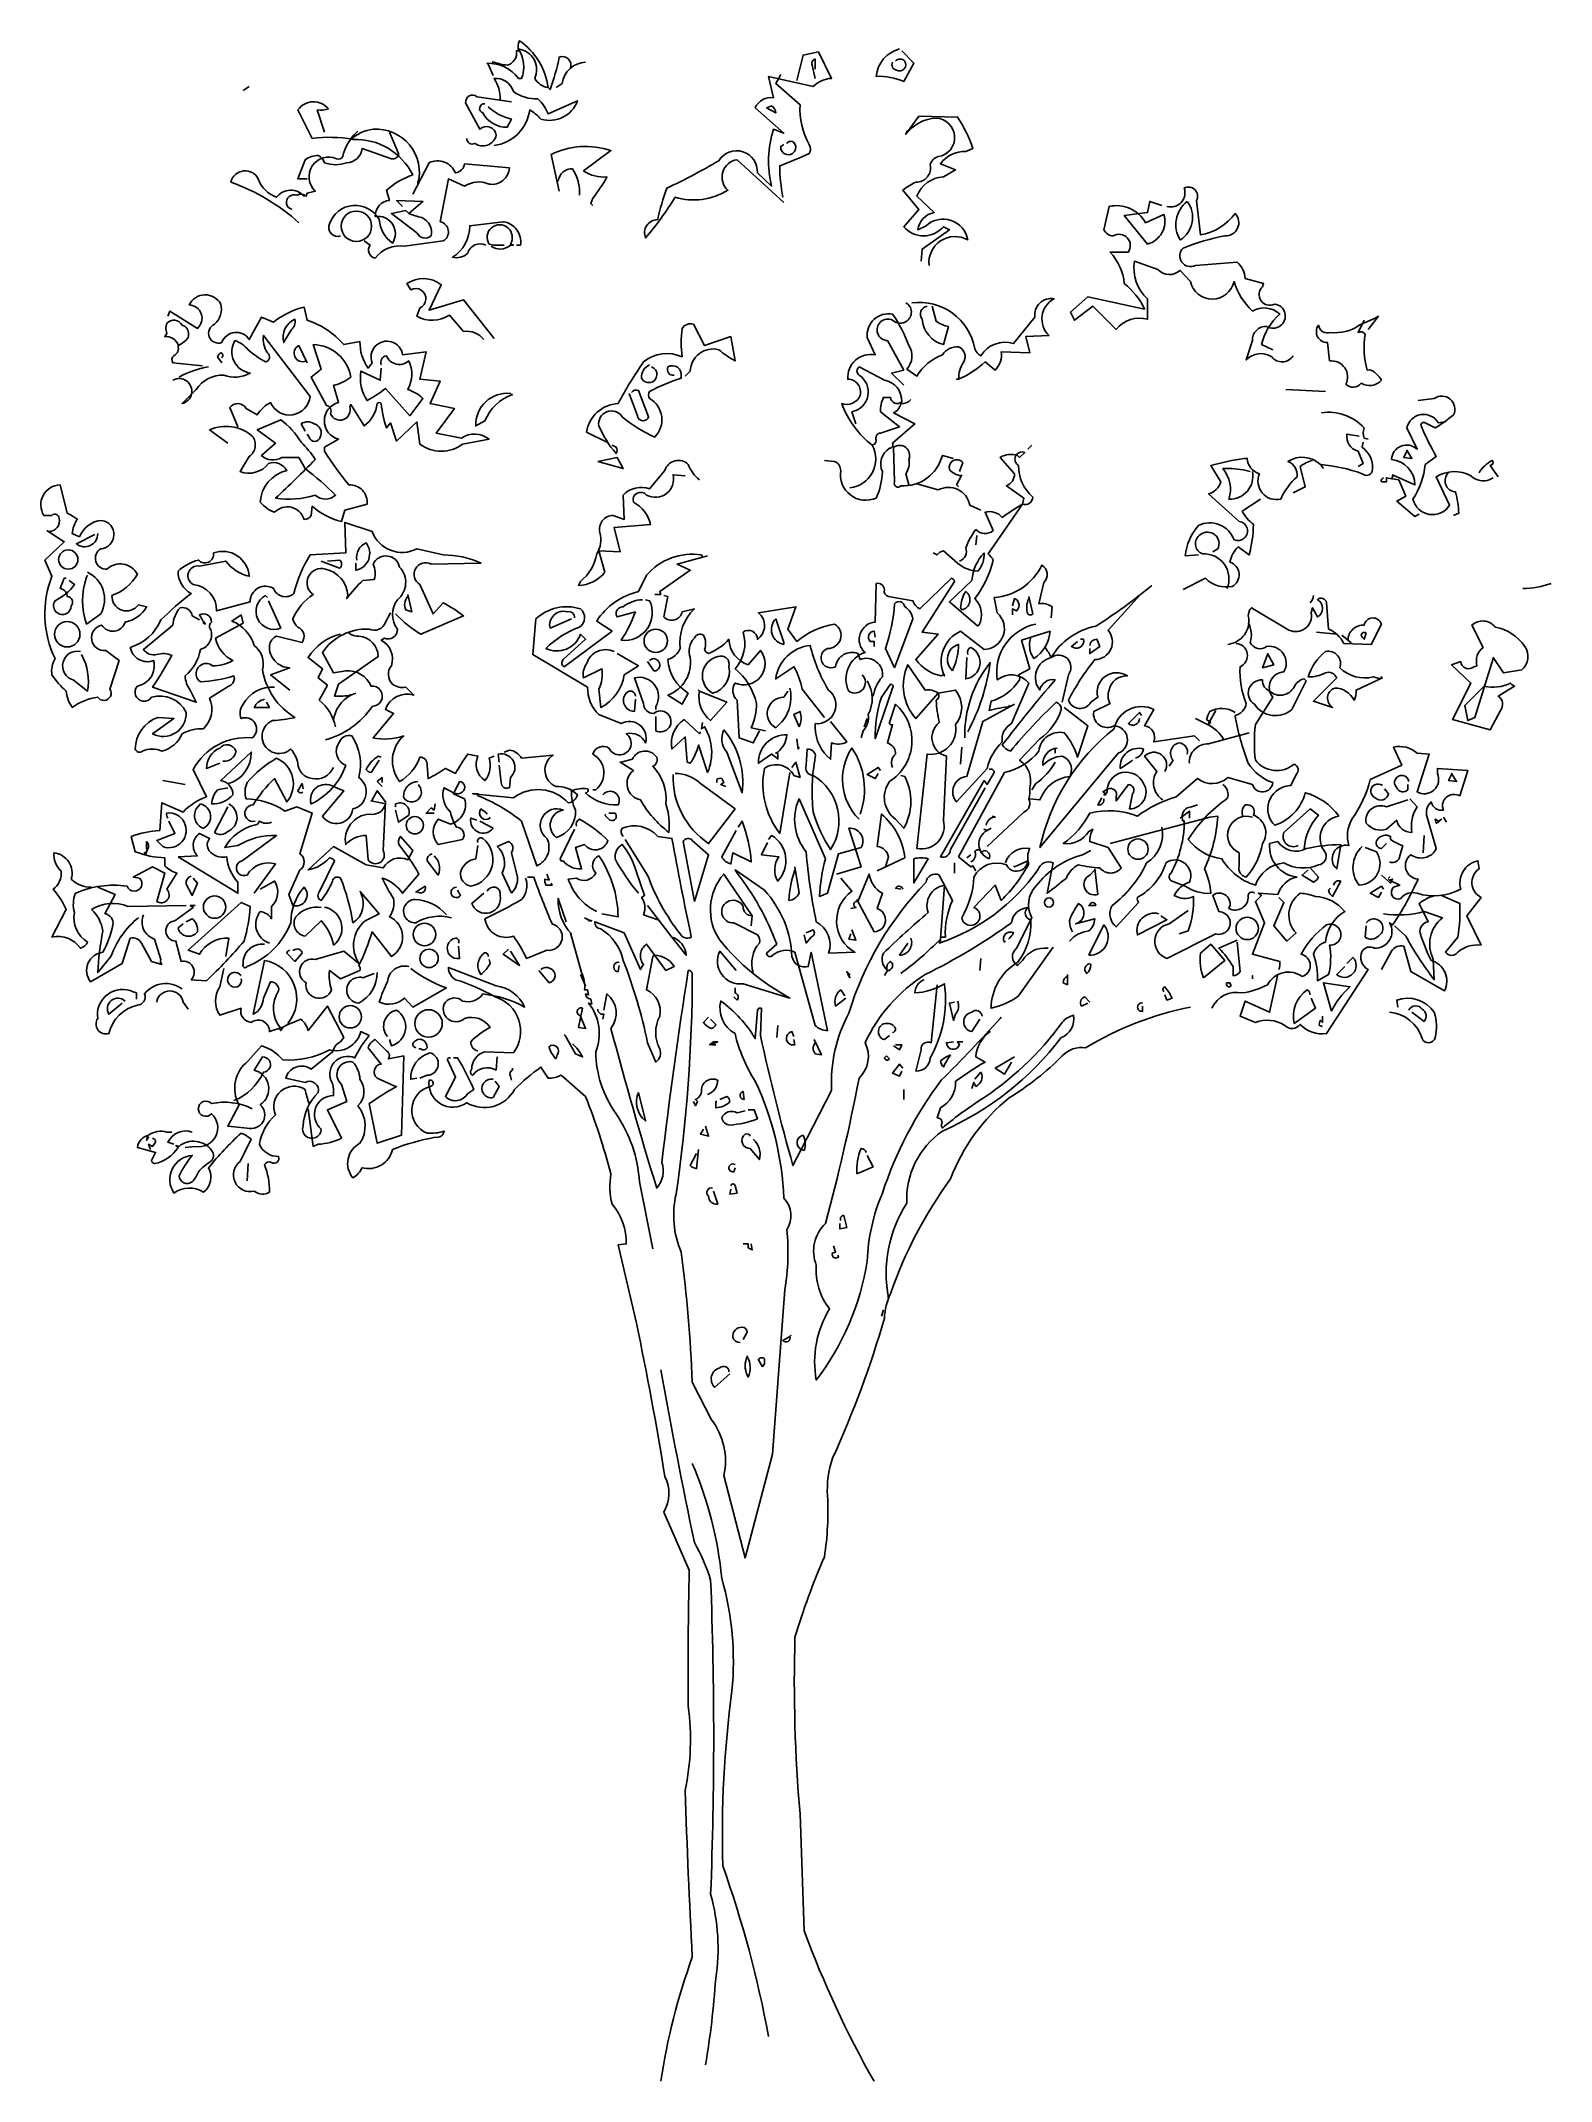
# Model space of a CAD drawing. Header units: millimetres. Extents: x 354.68 to 359.12, y 2583.83 to 2589.83.
import ezdxf

# ---------------------------------------------------------------- set-up
doc = ezdxf.new("R2010")
doc.units = ezdxf.units.MM
doc.header["$LTSCALE"] = 10
doc.layers.add('Vegetais', color=94, linetype='Continuous')

msp = doc.modelspace()

# ---------------------------------------------------------------- linework, layer by layer
at = {"layer": 'Vegetais'}
for points in [[(356.0056, 2589.7292), (355.9907, 2589.762), (355.9877, 2589.765, -0.240921), (356.0803, 2589.7202), (356.0893, 2589.7202, 0.236053), (356.0803, 2589.8068, -0.5), (356.1281, 2589.7202, 0.236053), (356.167, 2589.6933, 0.211075), (356.0833, 2589.8308, 0.162277), (356.0803, 2589.8009), (356.0743, 2589.8009, -0.383194), (356.0474, 2589.759, -0.056625), (356.0086, 2589.768), (356.0026, 2589.768)], [(356.2327, 2589.7501, 0.651581), (356.1998, 2589.7829, -0.045349), (356.1729, 2589.6873), (356.167, 2589.6933)], [(356.8602, 2589.3557), (356.7227, 2589.4811, 0.636124), (356.6958, 2589.3915, -0.212875), (356.5405, 2589.3706, -0.040161), (356.4538, 2589.2511, -0.538727), (356.4897, 2589.3049, -0.038391), (356.5166, 2589.3975, 0.023422), (356.669, 2589.4782, -0.778931), (356.7825, 2589.4423), (356.8243, 2589.4035, -0.14267), (356.8303, 2589.5708), (356.8602, 2589.5588), (356.7765, 2589.6335, -0.349304), (356.8303, 2589.6634), (356.8154, 2589.7262), (356.9468, 2589.6963, -0.186783), (357.0006, 2589.7202), (356.9618, 2589.7979), (356.917, 2589.7889), (356.899, 2589.7142)], [(357.2008, 2589.8068, 0.315994), (357.1321, 2589.7262, -0.114075), (357.2128, 2589.7112), (357.2427, 2589.765), (357.2068, 2589.8009)], [(356.0265, 2589.6574, 0.143021), (356.0086, 2589.7202, -0.358047), (356.0654, 2589.6813, 0.172546), (356.1371, 2589.6604, -0.123093), (356.167, 2589.6156), (356.2536, 2589.6545, -0.40274), (356.146, 2589.6007, 0.082748), (356.1132, 2589.6276, -0.343094), (356.0086, 2589.523)], [(356.1909, 2589.6933), (356.2088, 2589.7053, -0.365204), (356.2775, 2589.768)], [(356.8572, 2589.3706, -0.04158), (356.8482, 2589.4632, 0.012192), (356.9349, 2589.4991, 0.248367), (356.9349, 2589.526, -0.13884), (356.908, 2589.6425), (356.8363, 2589.7053), (356.8512, 2589.7321)], [(356.9528, 2589.7471), (356.9528, 2589.777, 0.535172), (356.9439, 2589.759), (356.9528, 2589.7202)], [(357.1889, 2589.771, -0.449051), (357.2158, 2589.771, -0.780762), (357.1919, 2589.7441, -0.5), (357.1799, 2589.768)], [(355.9279, 2589.5439, 0.566177), (355.9518, 2589.529, 0.534058), (356.0146, 2589.5529, 0.630219), (355.9668, 2589.5708), (355.9249, 2589.6485, -0.679398), (355.9578, 2589.6664), (356.0594, 2589.6515)], [(355.5096, 2589.5618), (355.4887, 2589.6276, 0.123093), (355.5215, 2589.6306, 0.499542), (355.4319, 2589.6276), (355.4737, 2589.5439, -0.074951), (355.5933, 2589.5409, -0.294968), (355.7696, 2589.4363, 0.096375), (355.6919, 2589.3915), (355.7008, 2589.3616, 0.398468), (355.659, 2589.3138, -0.659393), (355.7098, 2589.2361, -0.217575), (355.6709, 2589.3049, 0.649521), (355.5245, 2589.2929, 0.661377), (355.5574, 2589.257)], [(355.9817, 2589.6455, 0.926025), (355.9757, 2589.6186, 0.286789), (356.0474, 2589.5768), (356.0594, 2589.6007, -0.120178), (355.9907, 2589.6365)], [(356.8094, 2589.6335), (356.8363, 2589.6186, 0.276978), (356.8243, 2589.6395), (356.8094, 2589.6335)], [(357.2875, 2589.1704, -0.61586), (357.401, 2589.2451, 0.591492), (357.2785, 2589.2869), (357.2546, 2589.275, -0.334061), (357.3024, 2589.3258), (357.2516, 2589.3736, -0.300079), (357.3293, 2589.4304), (357.3652, 2589.4513), (357.3204, 2589.4692, -0.24559), (357.3951, 2589.5051), (357.416, 2589.514, 0.064346), (357.3711, 2589.6066), (357.2576, 2589.6096), (357.2188, 2589.5558, -0.216293), (357.3084, 2589.6037, -0.89946), (357.3144, 2589.4901, 0.265564), (357.2905, 2589.4662, -0.5), (357.2486, 2589.4154, 0.034439), (357.2098, 2589.3915), (357.2576, 2589.3347), (357.2128, 2589.2839, 0.461777), (357.3293, 2589.2839), (357.3472, 2589.275), (357.2666, 2589.2182), (357.2636, 2589.1823)], [(355.414, 2589.3347, -1.044418), (355.4289, 2589.3766, -0.323349), (355.4558, 2589.3736), (355.4588, 2589.3825), (355.4827, 2589.3885, -0.840088), (355.5455, 2589.4841, 0.4142), (355.5634, 2589.4901, -0.154678), (355.6052, 2589.5618), (355.6082, 2589.5648)], [(355.7008, 2589.5618), (355.7277, 2589.4991, -0.489075), (355.7068, 2589.4841), (355.6202, 2589.514, -0.380188), (355.5753, 2589.4722, -0.181808), (355.5096, 2589.4722, 0.224854), (355.4917, 2589.4931, 0.162277), (355.4528, 2589.4811), (355.4319, 2589.4244), (355.4588, 2589.4244)], [(355.5933, 2589.5499), (355.5933, 2589.5409), (355.5933, 2589.5499), (355.5843, 2589.5379, -0.162277), (355.653, 2589.5708, -0.516235), (355.7845, 2589.4094), (355.7845, 2589.4184)], [(356.1998, 2589.3885), (356.1759, 2589.4961, -0.198578), (356.3522, 2589.508), (356.2715, 2589.4483, 0.173447), (356.3403, 2589.4304, -0.044205), (356.2984, 2589.3676), (356.2925, 2589.3527), (356.2984, 2589.3467)], [(356.8692, 2589.529, -0.442368), (356.8901, 2589.5319, -1.516525), (356.8512, 2589.52), (356.8602, 2589.526)], [(355.4349, 2589.2959, 0.094757), (355.2347, 2589.4154, -0.699951), (355.3154, 2589.4244, 0.222214), (355.3692, 2589.3706, -0.480621), (355.4498, 2589.3736), (355.4528, 2589.3766)], [(355.6261, 2589.2421), (355.6441, 2589.2302, 0.54657), (355.659, 2589.1913, -0.272095), (355.7456, 2589.2272), (355.8592, 2589.2421, 0.677032), (355.8502, 2589.2989), (355.8741, 2589.4244), (355.9219, 2589.4035, -0.248367), (355.9937, 2589.4094, 0.452606), (356.0534, 2589.4572), (355.9219, 2589.4692, -0.333328), (355.8951, 2589.4423, 0.430618), (355.8174, 2589.4722), (355.7696, 2589.3796)], [(356.1968, 2589.4184, -0.388977), (356.2387, 2589.4543, -0.162277), (356.2596, 2589.3766)], [(357.9867, 2589.3437, 0.600372), (358.0375, 2589.3975, -0.753342), (358.0733, 2589.3616), (358.0853, 2589.26, 0.194229), (358.1869, 2589.3228, -0.678314), (358.157, 2589.257, 0.051498), (358.0345, 2589.2212, 0.881622), (358.0704, 2589.1704), (358.1929, 2589.1794, -0.201935), (358.2168, 2589.1315), (358.2706, 2589.1166), (358.2676, 2589.1076, 0.881622), (358.3034, 2589.0568, -1.244614), (358.2795, 2588.9911, 0.436066), (358.2377, 2588.9493), (358.2198, 2588.8925, -0.359619), (358.2945, 2588.9015, 0.522507), (358.3572, 2588.9045)], [(355.7576, 2589.3228, 0.021729), (355.7964, 2589.3108, -0.356949), (355.8233, 2589.257, -0.482147), (355.7815, 2589.266), (355.7068, 2589.3228), (355.7486, 2589.3317), (355.7576, 2589.3228)], [(358.2974, 2588.9224), (358.2646, 2588.9373, -0.157089), (358.3184, 2589.027, 0.333328), (358.2377, 2589.0359, -0.128128), (358.1839, 2589.1226, -0.797302), (358.0554, 2589.1226), (358.0255, 2589.1555, -0.408356), (357.9598, 2589.1584), (357.8911, 2589.1823, 0.259506), (357.9299, 2589.0718), (357.9299, 2589.012, 0.302765), (357.8373, 2588.9821), (357.7686, 2589.0509), (357.7148, 2589.009), (357.7028, 2589.0329), (357.7536, 2589.0778), (357.9209, 2589.0419, 0.117401), (357.8612, 2589.1166, 0.173203), (357.8194, 2589.2092), (357.8731, 2589.2092, 0.806671), (357.8283, 2589.257, -0.276978), (357.8014, 2589.275), (357.8164, 2589.3437, -0.330963), (357.9239, 2589.2959), (357.9777, 2589.3198, -0.419418), (357.9299, 2589.2331), (357.8612, 2589.3168), (357.9299, 2589.3258), (357.9359, 2589.3586), (357.9717, 2589.3467)], [(358.0464, 2589.3586, -0.434998), (358.0255, 2589.2451, -0.383423), (358.0464, 2589.3586)], [(355.9847, 2589.2302, 0.453766), (355.9309, 2589.2062, -0.265564), (355.8861, 2589.1943, 0.264557), (355.9369, 2589.2869), (356.0355, 2589.2989, -0.415939), (356.0863, 2589.2302), (356.0743, 2589.2302)], [(355.9996, 2589.2272, 0.366302), (356.0564, 2589.2302), (356.0654, 2589.2302), (356.0564, 2589.2331, 1.810471), (355.9937, 2589.2331, 0.099014), (356.0325, 2589.2302), (356.0385, 2589.2302)], [(356.0086, 2588.9553), (355.919, 2589.0688), (355.8174, 2589.0389), (355.8532, 2589.1136, 0.323273), (355.7516, 2589.1166), (355.7636, 2589.0987, -1.034378), (355.7905, 2589.0449), (355.7815, 2589.021, 0.280991), (355.8771, 2589.024), (355.919, 2588.9762, -0.26123), (355.9787, 2588.9523)], [(355.2257, 2588.6475), (355.1719, 2588.6863, -0.294098), (355.2974, 2588.6684, -0.441696), (355.2885, 2588.6086), (355.2616, 2588.5638, 0.332855), (355.3453, 2588.5877, -0.375732), (355.399, 2588.5668, 0.339447), (355.3213, 2588.4742, 0.128281), (355.3632, 2588.4443, -0.578079), (355.4498, 2588.4234, 0.276978), (355.4707, 2588.4353), (355.4737, 2588.4622, 0.124008), (355.5604, 2588.4174), (355.5694, 2588.4503), (355.6351, 2588.4682, 0.463104), (355.5813, 2588.525, -0.025284), (355.5096, 2588.6236), (355.5096, 2588.6355), (355.5514, 2588.6594, -0.779266), (355.5514, 2588.767), (355.5365, 2588.8178, 0.118973), (355.5873, 2588.8417, 0.363647), (355.4767, 2588.9373), (355.5006, 2588.8656), (355.4707, 2588.8417), (355.5156, 2588.758, -0.5), (355.5275, 2588.7341, 0.970154), (355.5843, 2588.7551), (355.5873, 2588.761), (355.6261, 2588.6983, 0.208466), (355.665, 2588.764, -0.5), (355.6769, 2588.764, 0.056854), (355.6919, 2588.6923), (355.7038, 2588.7072), (355.7217, 2588.6535), (355.7815, 2588.7102), (355.7905, 2588.6445, 0.333328), (355.916, 2588.6445), (355.9937, 2588.6594, 0.334427), (355.913, 2588.6624), (355.8383, 2588.6774), (355.8921, 2588.7491), (355.8204, 2588.764), (355.8502, 2588.8298), (355.7905, 2588.8357), (355.8084, 2588.9164), (355.7397, 2588.9074, 1.125015), (355.65, 2588.8835), (355.6381, 2588.8686, -0.162277), (355.6142, 2588.9463), (355.5664, 2588.9373, 0.14122), (355.4588, 2589.009), (355.4498, 2589.0479, 0.106674), (355.3602, 2589.0031), (355.3243, 2589.018), (355.2885, 2588.9523, 0.62291), (355.2078, 2588.9433, -0.972748), (355.1869, 2588.9971, 0.276978), (355.2048, 2589.0568, 0.613373), (355.1122, 2589.0539, -0.688248), (355.1361, 2588.9851), (355.0554, 2589.0359), (355.0494, 2589.021)], [(357.2367, 2589.0598, -0.4021), (357.4219, 2588.9254, 0.236053), (357.4399, 2588.9045, -0.350769), (357.5355, 2588.9403), (357.5982, 2589.018, -0.513931), (357.655, 2589.0718, 0.519897), (357.6401, 2588.9642), (357.5713, 2588.9612), (357.5833, 2588.9134), (357.4996, 2588.9164, -0.233566), (357.4817, 2588.8626), (357.4518, 2588.8865, -0.081039), (357.3741, 2588.8357), (357.3682, 2588.8357), (357.3741, 2588.8357, -0.147995), (357.3891, 2588.8865, 0.442368), (357.3741, 2588.9313, 0.265564), (357.3263, 2588.9074, 0.169403), (357.2516, 2588.8447), (357.2217, 2588.8656, 0.349014), (357.2277, 2588.9343, 0.066803), (357.1799, 2589.027, 0.501038), (357.1052, 2588.9582), (357.1291, 2588.9074, 0.492294), (357.0484, 2588.8357, -0.5), (357.0843, 2588.7879, -0.4142), (357.0305, 2588.764, 0.138321), (357.1202, 2588.6415, -0.529709), (357.0544, 2588.516)], [(355.0793, 2588.9373, 0.326447), (355.0405, 2588.9612), (355.0464, 2588.9702, -0.099014), (355.0435, 2588.9881), (355.0464, 2589.0001, -0.522827), (355.0913, 2588.9941), (355.1002, 2588.9911, -0.276978), (355.1092, 2588.9582, -0.123093), (355.0793, 2588.9343, -0.350769), (355.0674, 2588.9045, 0.4142), (355.0644, 2588.8835), (355.151, 2588.8746)], [(355.3931, 2588.9493), (355.3901, 2588.9433, -0.369919), (355.4229, 2589.012, -0.265564), (355.411, 2588.9792), (355.3931, 2588.9493)], [(357.2188, 2589.0598), (357.2247, 2589.0568, -1.00415), (357.1799, 2589.009, 1.247116), (357.165, 2588.9493), (357.2128, 2588.8626), (357.1769, 2588.8537), (357.2128, 2588.8178)], [(357.2815, 2589.0509, 0.54657), (357.2666, 2589.012, 0.310577), (357.3293, 2588.9373), (357.3443, 2588.9911, -0.131805), (357.3084, 2589.006), (357.2964, 2589.0509)], [(358.5664, 2589.009), (358.5484, 2588.9732, -0.4142), (358.5694, 2588.9672, 0.112411), (358.5753, 2588.8626, -0.302765), (358.6022, 2588.8507, -0.099014), (358.6172, 2588.8327, -0.357651), (358.5574, 2588.8238, -0.463791), (358.5126, 2588.8208, 0.593826), (358.4648, 2588.8895), (358.4588, 2588.9433, -0.62767), (358.4319, 2588.9941, 0.457672), (358.4678, 2588.9732, 0.184982), (358.5514, 2588.9941), (358.5992, 2589.015), (358.6082, 2589.021), (358.5783, 2588.9821)], [(355.2556, 2588.6953), (355.2317, 2588.7521, -0.563461), (355.2795, 2588.7491), (355.3124, 2588.7311, -0.132751), (355.3512, 2588.767, 0.770752), (355.4678, 2588.7849), (355.3303, 2588.9642, 0.176163), (355.3423, 2588.9134, -0.659393), (355.3363, 2588.8865, -0.051254), (355.2855, 2588.9224, 0.123093), (355.2466, 2588.9493, 0.535172), (355.2915, 2588.8537, -0.225418), (355.2138, 2588.8477, 0.260452), (355.1331, 2588.8058), (355.0913, 2588.764, 1.152542), (355.0644, 2588.8327)], [(356.3403, 2588.6505), (356.2805, 2588.6804, -0.357925), (356.3731, 2588.764, -0.02861), (356.4478, 2588.8865, -0.284912), (356.5614, 2588.9015, -0.072906), (356.5614, 2588.9851, -0.350769), (356.5943, 2588.9971), (356.6271, 2588.9343), (356.7048, 2588.9612), (356.7168, 2588.8895, -0.042465), (356.669, 2588.9224, 0.482147), (356.5853, 2588.8596), (356.5704, 2588.8447)], [(355.2078, 2588.8985, 0.618027), (355.2048, 2588.9134, 0.162277), (355.1958, 2588.9015), (355.2078, 2588.8835)], [(355.4558, 2588.8895, -1), (355.4349, 2588.9343), (355.4588, 2588.8835)], [(355.6769, 2588.8776, -0.480621), (355.6919, 2588.9045, 0.516449), (355.7576, 2588.8895, -0.249695), (355.7546, 2588.8058, -0.105927), (355.7994, 2588.779), (355.7606, 2588.7282), (355.6889, 2588.8088, -0.054871), (355.6351, 2588.773, -0.192581), (355.6172, 2588.8596), (355.6739, 2588.8327), (355.6769, 2588.8686)], [(355.169, 2588.8716, 0.093063), (355.0823, 2588.8417)], [(356.5375, 2588.8477, -0.618027), (356.5196, 2588.8716, -0.649872), (356.5584, 2588.8447), (356.5584, 2588.8387, 0.048447), (356.4658, 2588.7999, 0.291199), (356.4658, 2588.779, -0.493149), (356.4807, 2588.6654, -0.073044), (356.3851, 2588.7252, 0.819794), (356.3164, 2588.6983, 0.07692), (356.3672, 2588.6176, 0.333328), (356.3672, 2588.6355), (356.3552, 2588.6415)], [(356.4658, 2588.8776, 0.326447), (356.4419, 2588.8387, 1.475342), (356.4717, 2588.8716)], [(357.1202, 2588.6415, 0.333328), (357.1321, 2588.6564, -0.5), (357.1441, 2588.6774), (357.2008, 2588.6953), (357.1441, 2588.7401, -0.099014), (357.153, 2588.7819), (357.1739, 2588.7819, 0.663971), (357.2068, 2588.77, 0.376755), (357.156, 2588.8327), (357.0813, 2588.8716, 0.5), (357.0813, 2588.8477, -0.682281), (357.0604, 2588.7401), (357.0723, 2588.7043)], [(356.0594, 2588.7909), (356.0624, 2588.7909, 0.20787), (355.9817, 2588.7132), (355.9548, 2588.6983, -0.455139), (356.0564, 2588.7939), (356.0594, 2588.7909)], [(356.412, 2588.7969, -0.302765), (356.4329, 2588.8029), (356.4628, 2588.7252, -0.816528), (356.4299, 2588.7282), (356.406, 2588.7939)], [(357.2337, 2588.776, -0.243835), (357.2038, 2588.764, -0.263626), (357.1829, 2588.7371), (357.2456, 2588.7043), (357.1799, 2588.6475, -0.535172), (357.1709, 2588.6325, 0.371796), (357.15, 2588.5638, -0.090164), (357.1321, 2588.4861, -0.594772), (357.0275, 2588.5668, 0.312363), (357.0096, 2588.5937), (356.9797, 2588.5967)], [(358.9458, 2588.5459, -0.369919), (358.8801, 2588.5519, 0.264481), (358.7785, 2588.5489), (358.8174, 2588.4652, -0.666656), (358.7098, 2588.4831, 0.123093), (358.7456, 2588.5847), (358.7785, 2588.6086, -0.027252), (358.7337, 2588.6983, -0.720749), (358.7456, 2588.7072), (358.7755, 2588.6923, 0.03653), (358.8293, 2588.7311, 0.769547), (358.7725, 2588.779), (358.7247, 2588.773)], [(355.4528, 2588.5728, -0.033035), (355.5425, 2588.4951, -0.399994), (355.4827, 2588.4951, -0.122452), (355.3662, 2588.4861, 0.012192), (355.4827, 2588.5997, 0.056335), (355.4409, 2588.6505, 0.100357), (355.3811, 2588.7162), (355.3124, 2588.6863), (355.3662, 2588.6475), (355.3243, 2588.6116, 0.349121), (355.3841, 2588.6057), (355.4349, 2588.6057), (355.4528, 2588.5728)], [(355.4528, 2588.6833), (355.4409, 2588.7043, -0.309357), (355.4797, 2588.7043, -0.468369), (355.4976, 2588.6654, -0.763794), (355.4648, 2588.6654), (355.4588, 2588.6744)], [(358.4409, 2588.7371, -0.247742), (358.5664, 2588.6923, 0.207977), (358.5664, 2588.6624), (358.5783, 2588.6594)], [(358.8024, 2588.7102), (358.7845, 2588.7072, 0.686798), (358.6919, 2588.6923), (358.7217, 2588.6296, 0.648468), (358.647, 2588.5997, -0.37442), (358.7158, 2588.525), (358.65, 2588.5549, -0.236053), (358.647, 2588.5429), (358.6321, 2588.5459), (358.6321, 2588.5339), (358.6172, 2588.5339, -0.4142), (358.6231, 2588.5459)], [(357.3592, 2588.6027), (357.3263, 2588.6116, -0.35936), (357.2038, 2588.522, -0.872879), (357.1859, 2588.5339), (357.1829, 2588.6355, -0.762802), (357.2277, 2588.5997, -0.205246), (357.2188, 2588.5578), (357.2277, 2588.525)], [(358.0793, 2588.3188), (358.0405, 2588.3158, -0.159866), (358.0793, 2588.4055, -0.443787), (358.1839, 2588.3636, 1.153), (358.1988, 2588.4174), (358.1092, 2588.4981, 0.251633), (358.1451, 2588.5339), (358.1152, 2588.5817, -0.035156), (358.2138, 2588.6027), (358.2227, 2588.6027, 0.326782), (358.2586, 2588.5578, 0.618027), (358.3213, 2588.4831, -0.102722), (358.3692, 2588.5489, 0.333328), (358.3423, 2588.5937, -0.346832), (358.4379, 2588.5847, -0.064789), (358.5604, 2588.5578, 0.5), (358.5903, 2588.5638, 0.287735), (358.5604, 2588.6355), (358.5634, 2588.6505)], [(358.5514, 2588.6684), (358.5156, 2588.6744, 0.37204), (358.5484, 2588.6236), (358.5634, 2588.5877), (358.5484, 2588.5788)], [(356.6122, 2588.5399, -0.140045), (356.5793, 2588.5847, 0.57489), (356.5106, 2588.5668), (356.4658, 2588.513, 0.29335), (356.3881, 2588.4951), (356.3911, 2588.4234), (356.3582, 2588.4353, 0.477875), (356.3194, 2588.3845, -0.21463), (356.3104, 2588.3218, -0.178345), (356.2626, 2588.2411), (356.2566, 2588.2292, 0.217789), (356.3343, 2588.268), (356.3164, 2588.3308), (356.3791, 2588.3278), (356.3612, 2588.3995), (356.4688, 2588.4084, 0.213028), (356.418, 2588.4742, -0.817993), (356.4568, 2588.4951, 0.658905), (356.5345, 2588.5549), (356.5704, 2588.5519)], [(357.3771, 2588.3009, 0.4142), (357.3951, 2588.3397, -0.085083), (357.4249, 2588.3935, 0.409286), (357.4757, 2588.3905), (357.4518, 2588.4443, -0.286789), (357.5026, 2588.4294, -0.035156), (357.5624, 2588.4682), (357.5654, 2588.4861), (357.5146, 2588.522, 0.308105), (357.5385, 2588.5578), (357.4966, 2588.6057, -0.220123), (357.5474, 2588.6116), (357.5534, 2588.6057), (357.5684, 2588.6206, 0.907883), (357.5504, 2588.5817, 0.222046), (357.5923, 2588.4891, -0.523941), (357.5624, 2588.4682), (357.4608, 2588.3218, -0.099014), (357.4757, 2588.3039, -0.106323), (357.4219, 2588.1903, -0.326889), (357.4339, 2588.1126), (357.4309, 2588.1096), (357.3472, 2588.1813), (357.413, 2588.2441, -0.165176), (357.4488, 2588.3248, -0.200851), (357.4309, 2588.271, -0.173203), (357.3711, 2588.2949), (357.3293, 2588.3308, 0.236053), (357.3114, 2588.3188), (357.2994, 2588.3248)], [(357.3801, 2588.5519, -0.178345), (357.3472, 2588.5698, -0.817993), (357.3861, 2588.5907), (357.3771, 2588.5638)], [(358.414, 2588.5967, 0.092926), (358.3781, 2588.5788), (358.3931, 2588.519), (358.3572, 2588.5011)], [(358.904, 2588.5608, -0.132751), (358.9429, 2588.5967, -0.5), (358.9429, 2588.5847), (358.9369, 2588.5817), (358.9608, 2588.5489)], [(354.6998, 2588.3875, 0.475967), (354.7297, 2588.4264, 0.663971), (354.7088, 2588.4353), (354.6849, 2588.4353, -0.578598), (354.7327, 2588.525), (354.7536, 2588.4413, -0.062256), (354.7835, 2588.4234, 0.15036), (354.7686, 2588.3815), (354.7895, 2588.3726, -0.28447), (354.8552, 2588.4204, -0.892212), (354.8522, 2588.3367, 0.789642), (354.8702, 2588.277, -0.497391), (354.9598, 2588.262, -0.176483), (354.8851, 2588.1993, 0.748825), (354.9628, 2588.1724), (354.9867, 2588.1664, -0.225281), (354.9239, 2588.1216, -0.647598), (354.8552, 2588.1126, 0.955292), (354.8672, 2588.0379), (354.906, 2588.008), (354.8791, 2587.9244, -1), (354.8433, 2587.9005, 0.125122), (354.7686, 2587.8706, -0.137939), (354.7506, 2587.9184, -0.062256), (354.7088, 2587.9662, -0.18132), (354.7178, 2588.014, -0.210037), (354.7088, 2588.256), (354.6879, 2588.3039), (354.7447, 2588.3576), (354.6939, 2588.3905)], [(357.2516, 2588.528), (357.3144, 2588.51, -0.510468), (357.407, 2588.4652), (357.4399, 2588.4503)], [(358.2377, 2588.5638, -0.489075), (358.169, 2588.4831, 0.257034), (358.151, 2588.5728, -0.076462), (358.2198, 2588.5668), (358.2317, 2588.5638)], [(358.8144, 2588.5608, 0.656815), (358.8353, 2588.5041, -0.053406), (358.8443, 2588.4413), (358.8293, 2588.4353)], [(358.0345, 2588.2172), (358.1002, 2588.2501, 0.25), (358.1779, 2588.2262, 0.663467), (358.1719, 2588.2979, -0.148178), (358.1958, 2588.3427), (358.2287, 2588.3188, 0.057068), (358.2407, 2588.4084, -0.099014), (358.2078, 2588.4473), (358.2616, 2588.4831)], [(355.7188, 2588.1455, 0.068298), (355.7935, 2588.0857), (355.919, 2588.1395, 0.035156), (355.8592, 2588.1784), (355.8293, 2588.1455), (355.7905, 2588.2321, -0.984375), (355.8233, 2588.2919), (355.9698, 2588.2949, 0.108856), (355.8592, 2588.3188), (355.7815, 2588.3367, -0.448303), (355.65, 2588.3875), (355.5694, 2588.4144), (355.5723, 2588.3248), (355.4678, 2588.3188, 0.080551), (355.42, 2588.2053, -0.524551), (355.3602, 2588.2202, 0.59317), (355.2915, 2588.1813), (355.1929, 2588.1545, 0.390503), (355.1241, 2588.2321, -0.868866), (355.1421, 2588.2859), (355.2198, 2588.3009, 0.173203), (355.2885, 2588.256, 0.499069), (355.1839, 2588.3248, -0.72995), (355.1391, 2588.3039, 0.115616), (355.0793, 2588.271, 0.276978), (355.1182, 2588.2053, 0.033035), (355.0285, 2588.1276, -0.228363), (354.9389, 2588.0469, 0.456192), (355.0076, 2588.008, -0.433426), (354.9598, 2587.9333, 1.078903), (355.0016, 2587.9005, -0.36409), (355.1032, 2587.8557, -0.580322), (355.0046, 2587.7929), (355.0674, 2587.8377), (355.0196, 2587.8407, 0.321106), (354.9538, 2587.7481, 0.566177), (354.9747, 2587.7421, -0.211075), (355.0315, 2587.7421, 0.243835), (355.0913, 2587.7929, -0.145935), (355.154, 2587.8078, 0.321701), (355.1719, 2587.8975, -0.013153), (355.2347, 2587.9363, 0.333328), (355.2437, 2587.9632, -0.053406), (355.1451, 2587.9453, -1.029831), (355.1809, 2587.9931, 0.141342), (355.2407, 2588.008, -0.23027), (355.1899, 2588.0738), (355.2706, 2588.1186), (355.2646, 2588.1425), (355.2377, 2588.1246, -0.215332), (355.3034, 2588.0529, -0.302765), (355.3273, 2587.9811, 0.214661), (355.4229, 2587.8407, -0.032745), (355.3572, 2587.8317, 1.185196), (355.411, 2587.7481, -0.115112), (355.4319, 2587.7062, 0.379791), (355.4737, 2587.6614, 0.362045), (355.5365, 2587.6943)], [(354.8433, 2588.3815, -0.637756), (354.7805, 2588.3517), (354.8343, 2588.3786)], [(355.6052, 2588.3039, -0.350769), (355.6321, 2588.3547, -0.561172), (355.6022, 2588.274), (355.6022, 2588.2949)], [(358.163, 2588.2202, 0.559616), (358.0913, 2588.3218, -0.630219), (358.0853, 2588.3786, -0.808411), (358.1361, 2588.3367), (358.1211, 2588.3278)], [(355.408, 2587.9214), (355.3512, 2587.9662), (355.408, 2587.9871, -0.43013), (355.3482, 2588.0529, -0.263626), (355.3692, 2588.0798), (355.4439, 2588.0618, 0.489075), (355.4319, 2588.1066, -0.178345), (355.417, 2588.1306, -0.14975), (355.4767, 2588.2023, -0.856918), (355.5126, 2588.277, -0.338852), (355.5783, 2588.1993), (355.5753, 2588.1903, -0.055374), (355.6231, 2588.2441), (355.656, 2588.2471, 0.195877), (355.653, 2588.2919, -0.724503), (355.7307, 2588.2829, -0.43483), (355.7247, 2588.1873, 0.345184), (355.7247, 2588.1007, -0.544022), (355.6859, 2588.0738), (355.6769, 2588.0678, -0.362045), (355.7068, 2587.9931, 0.396576), (355.7098, 2587.9393, 0.236053), (355.7486, 2587.9304), (355.7725, 2587.9064, 0.401123), (355.6889, 2587.8646), (355.7128, 2587.8527), (355.653, 2587.7809, 0.137604), (355.7427, 2587.7869, 0.396027), (355.7307, 2587.6525, 0.180374), (355.7905, 2587.7242, -0.463791), (355.8114, 2587.7003), (355.8144, 2587.6614, 0.051575), (355.8652, 2587.6913), (355.8951, 2587.6764, -0.023788), (355.9309, 2587.7331), (355.9608, 2587.7272, 0.368179), (355.9817, 2587.6555, 0.264557), (355.9937, 2587.7212), (356.0086, 2587.7272)], [(355.5006, 2588.3009), (355.5544, 2588.28, 0.5), (355.5544, 2588.3039), (355.5186, 2588.3009)], [(356.6211, 2588.3128), (356.6182, 2588.3188, 0.262833), (356.4568, 2588.259), (356.4329, 2588.2112, 0.194489), (356.3104, 2588.1246), (356.3552, 2588.0947), (356.2148, 2587.9901, -0.535172), (356.2118, 2588.011), (356.2775, 2588.0708), (356.2626, 2588.0857, -0.445358), (356.161, 2588.0439, -0.112671), (356.2596, 2588.1066, 0.498764), (356.2626, 2588.1604, 0.269211), (356.1311, 2588.1306), (356.1221, 2588.026), (356.2835, 2587.9304, 0.212448), (356.3164, 2587.8497), (356.3821, 2587.8228, -0.669449), (356.4538, 2587.766, 0.362045), (356.397, 2587.7929, -1.319412), (356.3462, 2587.7511, 0.480621), (356.2984, 2587.7331, -0.538818), (356.3074, 2587.6286), (356.2984, 2587.6286)], [(357.0903, 2587.9662, -0.931778), (357.0514, 2587.9184, -0.45929), (357.0992, 2588.0319, -0.660172), (357.1291, 2588.1216), (357.1321, 2588.2351, -0.442368), (357.156, 2588.2172, 0.4142), (357.168, 2588.1963), (357.2397, 2588.1843, 0.219635), (357.2606, 2588.1604), (357.3532, 2588.2501, -0.333328), (357.3622, 2588.2411), (357.2666, 2588.0917), (357.3144, 2588.0857), (357.2486, 2588.011, 0.188675), (357.3233, 2587.9632), (357.3293, 2587.9662), (357.3323, 2587.9632, -0.420059), (357.3801, 2588.0947), (357.4488, 2588.0409, 0.685608), (357.4877, 2588.1485), (357.4787, 2588.1933, 0.263565), (357.6192, 2588.2889, -0.49028), (357.6251, 2588.2381), (357.6102, 2588.1754, -0.205246), (357.649, 2588.1664), (357.646, 2588.1335)], [(354.7506, 2588.2501), (354.7447, 2588.2501), (354.7327, 2588.2202, -0.38205), (354.7536, 2588.1963, -0.618027), (354.7656, 2588.1694, -1.341293), (354.7178, 2588.1843, 0.132751), (354.7745, 2588.2321), (354.7596, 2588.2441)], [(354.8134, 2588.268, -0.432632), (354.8522, 2588.1455), (354.8104, 2588.1156, -0.173904), (354.8104, 2588.2531), (354.8134, 2588.259)], [(357.9419, 2588.2292, -0.032425), (357.7775, 2588.1096, 0.210526), (357.646, 2588.017, 0.557053), (357.6132, 2587.9214, -0.431534), (357.658, 2587.9513, 0.015289), (357.5026, 2587.76, 0.162277), (357.5265, 2587.7421, -0.030579), (357.661, 2587.8855, -0.355026), (357.6759, 2587.8646, -0.161758), (357.6132, 2587.778), (357.5534, 2587.7152, -0.32045), (357.5833, 2587.6345, -0.099014), (357.5803, 2587.6017, -0.46698), (357.5654, 2587.5628), (357.4578, 2587.4612)], [(359.1162, 2588.2351, -0.081085), (359.0325, 2588.2202)], [(355.154, 2588.1246), (355.154, 2588.1186), (355.16, 2588.1156, -0.051575), (355.1421, 2588.1425, -0.580322), (355.1779, 2588.1216, 0.442368), (355.1749, 2588.1007, -0.445358), (355.1451, 2588.0409, -0.177689), (355.1002, 2587.9632, 0.15036), (355.1152, 2587.9214), (355.1331, 2587.8855), (355.0046, 2587.9304, 0.019806), (355.0614, 2588.023, 0.195877), (355.0166, 2588.026, -0.32045), (354.9777, 2588.0409), (355.0644, 2588.1126, -0.171616), (355.0853, 2588.1634, -0.427887), (355.1211, 2588.1395), (355.1421, 2588.1276)], [(355.3423, 2588.1933), (355.3363, 2588.1993, 0.940445), (355.3811, 2588.1037), (355.3453, 2588.1843)], [(355.7546, 2588.1963, 0.292984), (355.7486, 2588.1574), (355.7666, 2588.1515), (355.7546, 2588.2023)], [(356.4449, 2588.1873, 0.162277), (356.3881, 2588.1664, 0.463791), (356.3672, 2588.1425), (356.3702, 2588.1365), (356.4239, 2588.1515, -0.058853), (356.3821, 2588.0678, 0.588898), (356.4658, 2588.1843), (356.4538, 2588.1873)], [(356.7885, 2587.8019), (356.7706, 2587.766), (356.7287, 2587.7809), (356.7227, 2587.8915, -0.355026), (356.7168, 2587.9423, 0.788391), (356.7915, 2588.0379), (356.7556, 2587.9961, -0.312881), (356.6988, 2588.0708, -0.116058), (356.6391, 2588.029, -0.265564), (356.6271, 2588.0409, 0.226822), (356.6241, 2588.0827, 0.49527), (356.5972, 2588.0738, 0.295303), (356.5853, 2588.017, -0.346893), (356.5196, 2587.9064), (356.5614, 2587.8796), (356.5793, 2587.9124, -0.244461), (356.5196, 2588.011, 0.215332), (356.5554, 2588.0439, -0.236053), (356.5972, 2588.1604), (356.5614, 2588.1515, -0.59729), (356.5076, 2588.1365), (356.5196, 2588.1963), (356.5076, 2588.1993)], [(357.1231, 2587.9035, -0.149368), (357.15, 2587.9602, 0.589905), (357.0843, 2588.011), (357.0783, 2588.029, 0.490158), (357.0126, 2587.9901, -1.060547), (356.9887, 2588.0439, 0.776093), (357.0096, 2588.1156, 0.142365), (356.899, 2588.0648), (356.8721, 2588.1007), (356.896, 2588.1664), (356.7855, 2588.1485, -0.50354), (356.7825, 2588.0708, 0.628937), (356.7407, 2588.0917, -0.265564), (356.7168, 2587.9841, -0.169571), (356.7795, 2587.8825, -0.119873), (356.7646, 2587.8108), (356.8064, 2587.8019)], [(357.1859, 2587.9871), (357.159, 2588.0439, 0.065445), (357.1859, 2588.1754, -0.659393), (357.2158, 2588.1664, -0.236053), (357.2397, 2588.1306), (357.1859, 2587.9871)], [(357.3831, 2588.1574, 0.659393), (357.3951, 2588.2112, 0.139038), (357.3801, 2588.1634), (357.3831, 2588.1574)], [(357.5325, 2588.1425), (357.5325, 2588.1604), (357.5445, 2588.1545, 0.302765), (357.5504, 2588.1784, 0.265564), (357.5385, 2588.1903), (357.5325, 2588.1694)], [(357.5803, 2588.1903, 0.195877), (357.5773, 2588.1455, 0.4142), (357.5923, 2588.1455), (357.5803, 2588.1963)], [(357.909, 2588.2023), (357.8134, 2588.0977, -0.63649), (357.7745, 2588.011, 0.04776), (357.6968, 2587.8915, 0.639832), (357.7626, 2587.8855), (357.7835, 2587.9005, -0.689148), (357.8702, 2587.9632, 0.369919), (357.8164, 2587.9214, 0.225418), (357.8194, 2587.8825), (357.7715, 2587.8586, 0.638885), (357.8313, 2587.8168, -0.813461), (357.8433, 2587.7361), (357.6132, 2587.4582, -0.173706), (357.8313, 2587.8078, -0.490295), (357.9478, 2587.8646), (357.9209, 2587.8168, -0.489075), (357.9478, 2587.769), (358.0674, 2587.7869), (358.0823, 2587.772)], [(358.166, 2588.0558, 0.444092), (358.2257, 2588.1395, -0.197815), (358.2347, 2588.1634), (358.3453, 2588.0977, 0.607483), (358.411, 2588.1485), (358.414, 2588.1634), (358.4289, 2588.1365, 0.589737), (358.4289, 2588.1873, -0.60791), (358.4558, 2588.1784), (358.4618, 2588.1007, -0.177399), (358.5066, 2588.0588), (358.5873, 2588.0558), (358.6172, 2588.1156, 0.765594), (358.5664, 2588.1126, 0.420074), (358.5186, 2588.0678), (358.5275, 2588.0618), (358.5006, 2588.0827)], [(358.417, 2588.1993, -0.173203), (358.408, 2588.1784)], [(355.5126, 2587.775, 0.179703), (355.65, 2587.8736, 1.048752), (355.647, 2587.9333, 0.319077), (355.5723, 2587.9782), (355.5365, 2587.9722), (355.5036, 2588.0319, -0.261322), (355.6411, 2588.1007, 0.45993), (355.6889, 2588.1216), (355.7038, 2588.1485)], [(356.2447, 2588.1335, 0.541687), (356.2237, 2588.1515, 0.576218), (356.1729, 2588.1037), (356.2357, 2588.1306)], [(356.8602, 2588.0618), (356.8602, 2588.0558, -0.602081), (356.8363, 2588.1306), (356.8602, 2588.0618)], [(357.5385, 2587.8796), (357.4458, 2587.8288), (357.398, 2587.6674, 0.621735), (357.3682, 2587.5927), (357.4578, 2587.6913, -0.145264), (357.5026, 2587.769, -0.318115), (357.5295, 2587.8228), (357.5803, 2587.9423, 0.4142), (357.4877, 2587.9513, -0.3983), (357.6012, 2588.1156)], [(358.2257, 2588.1186, -0.203796), (358.2317, 2588.0618, 0.5), (358.2795, 2588.0499, -0.634598), (358.3303, 2587.9752, 0.605972), (358.2974, 2587.9005), (358.2466, 2587.8198, 0.057175), (358.2466, 2587.7152, 0.421936), (358.3602, 2587.7033, -0.582718), (358.3662, 2587.6734), (358.3512, 2587.6405, 0.620148), (358.2974, 2587.53), (358.3034, 2587.524, 0.257812), (358.3931, 2587.6196, -0.173203), (358.4917, 2587.5509, 0.587067), (358.4528, 2587.4433, -0.514618), (358.4319, 2587.4074, -0.232178), (358.3303, 2587.4134, 0.29216), (358.2466, 2587.3477, -0.185837), (358.148, 2587.4254, -0.198715), (358.0494, 2587.4821, -0.106171), (358.163, 2587.6017, 0.37854), (358.151, 2587.6435)], [(358.9458, 2588.014), (358.8921, 2587.8407), (358.8711, 2587.8317), (358.8622, 2587.8766), (358.919, 2587.9333, 0.182709), (358.9966, 2587.9423, 0.162277), (359.0086, 2587.9333), (358.9608, 2587.9035, -0.442368), (358.9668, 2587.8616), (358.9369, 2587.8049), (358.8263, 2587.8347), (358.8801, 2587.9423), (358.8233, 2587.9961), (358.8502, 2588.0051, 0.608597), (358.8891, 2587.9901), (358.898, 2587.9931, -0.302765), (358.916, 2588.0469), (358.8831, 2588.1126, -0.435272), (358.9518, 2588.1066, -0.199997), (359.0385, 2588.0499, -0.39035), (359.0295, 2587.9811), (358.9757, 2587.9722), (358.9458, 2588.017), (358.9458, 2588.014)], [(355.5574, 2588.0857, 0.203552), (355.4618, 2588.017), (355.5036, 2587.9841), (355.4917, 2587.9572), (355.5186, 2587.9363), (355.4947, 2587.8915, -0.169113), (355.5425, 2587.8138)], [(355.5813, 2588.0887, 0.15036), (355.6112, 2588.0798, -0.384125), (355.668, 2588.02), (355.5514, 2587.9393), (355.5395, 2587.9035, 0.045349), (355.5873, 2587.9064), (355.6022, 2587.9124)], [(356.3612, 2588.0349, 0.456619), (356.2805, 2587.9991, 0.205246), (356.2715, 2587.9572), (356.3253, 2587.9841, -0.146759), (356.3164, 2587.9244), (356.3223, 2587.8706, 0.245285), (356.3911, 2587.9662), (356.4329, 2587.9931), (356.3702, 2588.029)], [(356.9976, 2587.8288), (357.0455, 2587.769, -0.204086), (357.0006, 2587.766), (356.9976, 2587.7182, -0.226822), (356.9528, 2587.8108), (356.9528, 2587.8228, 0.749039), (356.9917, 2587.9214, -0.077942), (356.9379, 2588.0529, 0.34404), (356.8363, 2587.9543), (356.8901, 2587.9901, -0.080353), (356.914, 2587.9244), (356.9797, 2587.8407)], [(357.1291, 2588.0768), (357.1261, 2588.0947, 0.663971), (357.1142, 2588.0648), (357.1261, 2588.0648), (357.1261, 2588.0499)], [(357.3562, 2587.9782, -0.592255), (357.3741, 2588.0558, -0.099731), (357.3592, 2587.9871), (357.3562, 2587.9782)], [(357.401, 2588.026, -0.4142), (357.41, 2588.0469, -0.738571), (357.3951, 2587.9543), (357.398, 2588.017)], [(357.5863, 2588.0768, 0.240036), (357.5953, 2588.014, 0.2379), (357.6431, 2588.0947), (357.5594, 2588.0678), (357.5833, 2587.9841), (357.5504, 2587.9662, -0.236053), (357.5534, 2587.9513, -0.178345), (357.4698, 2587.8885), (357.4638, 2587.8616, -0.026764), (357.5265, 2587.8736), (357.5206, 2587.8766)], [(357.6281, 2588.0469, -0.062256), (357.646, 2588.017, -0.882339), (357.6968, 2587.9662), (357.6789, 2587.8855)], [(357.7327, 2588.0708), (357.7417, 2588.0708, -0.707504), (357.7058, 2588.0499), (357.7237, 2588.0648)], [(357.7596, 2588.0529, -0.380188), (357.7805, 2588.0708), (357.7895, 2588.0499), (357.7596, 2588.029), (357.7596, 2588.0439)], [(358.5723, 2588.0887, 1), (358.5604, 2588.0768), (358.5664, 2588.0708), (358.5723, 2588.0887)], [(354.7925, 2588.0349, 0.975662), (354.7715, 2587.9513), (354.8134, 2587.9184, 0.17128), (354.7955, 2588.026)], [(356.4658, 2588.008, -0.5), (356.4897, 2588.008, -0.582718), (356.4837, 2587.9782), (356.4777, 2587.9782), (356.4598, 2588.0051)], [(356.666, 2588.02, -0.630219), (356.6988, 2587.9901, -0.40654), (356.651, 2587.9124, -0.689621), (356.666, 2588.02)], [(357.3144, 2587.9124), (357.3652, 2587.9214, -0.352936), (357.3652, 2587.8198, -0.5103), (357.2815, 2587.7331), (357.2516, 2587.4553, 0.554825), (357.3293, 2587.5389), (357.3383, 2587.7272, -0.628204), (357.3174, 2587.8258, -0.044617), (357.3084, 2587.8915, 0.4142), (357.3144, 2587.9124, 0.205246), (357.2755, 2587.9214), (357.2247, 2587.9961, 0.298126), (357.2486, 2587.8377), (357.3144, 2587.9124)], [(357.3921, 2587.7809, -0.174072), (357.4668, 2588.0021, -0.088486), (357.401, 2587.7989)], [(358.6202, 2587.9572), (358.5425, 2587.9214, -0.162277), (358.5365, 2587.8915, 0.291199), (358.4797, 2587.9274, 0.630219), (358.4737, 2587.8706), (358.417, 2587.8885), (358.4857, 2587.9572, 0.4142), (358.4528, 2587.9722, -0.124695), (358.402, 2587.9602, -0.156006), (358.4528, 2588.0349, -0.597885), (358.4947, 2587.9871, 0.261948), (358.5933, 2587.9602), (358.6142, 2587.9543), (358.6172, 2587.9602), (358.6202, 2587.9572)], [(354.8253, 2587.3417, -0.206955), (354.7656, 2587.3656, 0.457672), (354.7148, 2587.4433, 0.243301), (354.7357, 2587.3895, -0.282349), (354.7118, 2587.3357, -0.081024), (354.7506, 2587.276), (354.7088, 2587.1953, -0.303375), (354.7925, 2587.1624, 0.224854), (354.8134, 2587.1804, -0.311218), (354.7745, 2587.267, -0.155243), (354.7775, 2587.3238, -0.142853), (354.9299, 2587.3447, 1.280762), (354.9658, 2587.3686), (354.9478, 2587.3716), (355.0046, 2587.4015), (355.0405, 2587.3835), (355.0166, 2587.2999, 0.904984), (355.0464, 2587.3357), (355.0763, 2587.3835, -0.135742), (355.0405, 2587.4045), (355.0405, 2587.4284, -0.08728), (354.9538, 2587.4463), (354.9419, 2587.4911, -0.068298), (355.0255, 2587.509), (355.0315, 2587.5897), (355.0943, 2587.5628, -0.111496), (355.163, 2587.6076), (355.1241, 2587.6883, -0.299683), (355.2974, 2587.7809, 0.876053), (355.2646, 2587.8377, -0.268112), (355.2706, 2587.8796, -0.290573), (355.3632, 2587.9304)], [(356.4837, 2587.8437), (356.4837, 2587.8019, 1.877945), (356.4777, 2587.8527, -0.4142), (356.4478, 2587.8825), (356.4209, 2587.9572, -0.674286), (356.4837, 2587.8736), (356.4837, 2587.8646)], [(356.6122, 2587.9184), (356.6929, 2587.8855), (356.6451, 2587.8317, -0.284134), (356.6122, 2587.9184), (356.6092, 2587.9214), (356.6122, 2587.9184)], [(356.8781, 2587.9274, -0.297256), (356.8363, 2587.8108, -0.782791), (356.8602, 2587.9005), (356.8721, 2587.9184)], [(357.1052, 2587.9483, -0.272202), (357.1082, 2587.8497, -0.236053), (357.0933, 2587.8019), (357.0873, 2587.7809)], [(357.1291, 2587.778, -0.079437), (357.147, 2587.9005), (357.1739, 2587.9393, -0.618027), (357.1799, 2587.9274), (357.1291, 2587.778)], [(358.2885, 2587.9184, -0.319077), (358.2676, 2587.9513, 0.777725), (358.2437, 2587.8796, 0.455246), (358.3542, 2587.8646), (358.396, 2587.9483), (358.3901, 2587.9543, 0.25296), (358.3602, 2587.9304, -0.489075), (358.2885, 2587.9184)], [(355.3333, 2587.8945, 0.25296), (355.3034, 2587.8706), (355.3482, 2587.8706), (355.3393, 2587.8855)], [(355.5843, 2587.9094), (355.5873, 2587.9064, 0.247803), (355.5365, 2587.8317)], [(356.4239, 2587.9035, 0.741867), (356.397, 2587.9124, 0.6409), (356.4209, 2587.8586), (356.4239, 2587.8945)], [(357.1799, 2587.6943, -0.35614), (357.1889, 2587.7331, 0.302765), (357.1709, 2587.763), (357.165, 2587.766), (357.1799, 2587.8198, -0.618027), (357.1709, 2587.8258), (357.1889, 2587.8796, -0.499023), (357.1709, 2587.6525, 0.420273), (357.1889, 2587.5419), (357.2128, 2587.515, 0.254562), (357.2158, 2587.6674), (357.2038, 2587.6704)], [(357.6849, 2587.8706), (357.7536, 2587.8168), (357.7237, 2587.7242, 0.096893), (357.6849, 2587.7959, 0.449585), (357.6102, 2587.7421, -0.175735), (357.5086, 2587.6794), (357.3741, 2587.4313), (357.41, 2587.4015), (357.416, 2587.4045), (357.4249, 2587.3895)], [(358.1869, 2587.8557, 0.278625), (358.1122, 2587.8586, 0.07106), (358.1032, 2587.8347), (358.1152, 2587.8258), (358.1122, 2587.8228), (358.1092, 2587.8228), (358.1301, 2587.8616)], [(356.6211, 2587.8258), (356.6182, 2587.8078), (356.6271, 2587.8138, -0.242218), (356.6361, 2587.6794), (356.6092, 2587.76, -0.092926), (356.5853, 2587.7062), (356.5763, 2587.7092), (356.5704, 2587.7839), (356.5315, 2587.7481, -0.309006), (356.5674, 2587.8347), (356.6122, 2587.7929), (356.6152, 2587.7989)], [(356.6839, 2587.8049, 0.305054), (356.6929, 2587.7391), (356.7377, 2587.6196, 0.208984), (356.6839, 2587.8049)], [(356.905, 2587.8138), (356.8901, 2587.8497), (356.908, 2587.8586, -0.195877), (356.905, 2587.8138)], [(357.912, 2587.8467), (357.906, 2587.8557), (357.8731, 2587.8228, 0.630219), (357.906, 2587.8377)], [(358.154, 2587.775, 0.159607), (358.1062, 2587.8198), (358.0704, 2587.8377)], [(355.2108, 2587.7122, 0.403595), (355.2496, 2587.7421, 0.566177), (355.2018, 2587.7511, 0.2939), (355.163, 2587.6913), (355.2018, 2587.7062)], [(355.5365, 2587.6375), (355.5664, 2587.6256), (355.5036, 2587.5509, 0.693726), (355.5933, 2587.5718, 0.640244), (355.6112, 2587.6644, 0.209961), (355.5903, 2587.7869, 0.4142), (355.5544, 2587.769, 0.502121), (355.5723, 2587.7003, -0.199463), (355.4707, 2587.5867, -0.690872), (355.5365, 2587.6375)], [(356.3283, 2587.6136, -0.923187), (356.3731, 2587.5837, -0.205933), (356.2775, 2587.6196, 0.618027), (356.2835, 2587.6315, 0.123093), (356.2357, 2587.6256, 0.111496), (356.2476, 2587.5688, -0.361099), (356.1909, 2587.4881, -0.656662), (356.2118, 2587.5688, 0.887543), (356.164, 2587.4851, -0.427811), (356.1341, 2587.4045), (356.0893, 2587.5359, 0.077148), (355.9608, 2587.6106), (355.9608, 2587.6166), (355.9458, 2587.6166), (356.0654, 2587.6047, -0.386002), (356.2267, 2587.5897, 0.310577), (356.2536, 2587.6136, 0.21463), (356.1909, 2587.6375, -0.608597), (356.1819, 2587.7302), (356.0893, 2587.7212, 0.236053), (356.0534, 2587.7451), (356.0385, 2587.7391)], [(356.3821, 2587.7092), (356.3791, 2587.7092), (356.418, 2587.6853, 0.643906), (356.4389, 2587.5987, 0.101837), (356.5225, 2587.5031, 0.105927), (356.5136, 2587.5867, 0.22554), (356.4747, 2587.6973, 0.4142), (356.4867, 2587.7242, 0.580322), (356.415, 2587.7182), (356.3821, 2587.7092)], [(356.8423, 2587.7391), (356.8363, 2587.7361), (356.8423, 2587.7361), (356.8423, 2587.7182, 0.099014), (356.8243, 2587.7331), (356.7855, 2587.7062, -0.428558), (356.8692, 2587.7899, -0.211655), (356.8423, 2587.7391)], [(356.9468, 2587.6704, -0.523941), (356.9259, 2587.7003), (356.9289, 2587.7481, -0.5), (356.9528, 2587.7242, 0.072708), (356.9468, 2587.5628, 0.077194), (356.9976, 2587.4523, 0.423996), (356.9468, 2587.6704)], [(357.0813, 2587.5419, -0.356445), (357.0604, 2587.7511, -0.241074), (357.0843, 2587.5568)], [(357.664, 2587.7511, 0.4142), (357.6221, 2587.7003, -0.198578), (357.6789, 2587.7272, -0.4142), (357.7028, 2587.6734), (357.7028, 2587.6674, 0.297668), (357.6132, 2587.5987), (357.5833, 2587.6017)], [(357.8941, 2587.7212, 0.291199), (357.918, 2587.7481, 0.528915), (357.8492, 2587.6913, 0.039932), (357.8851, 2587.7152)], [(358.0464, 2587.7331, 0.45993), (358.0225, 2587.766, 0.578781), (358.0046, 2587.7152), (357.9927, 2587.6973)], [(358.0524, 2587.7062, -0.447098), (358.1092, 2587.763), (358.2287, 2587.7959)], [(358.3154, 2587.0997, 0.123093), (358.3184, 2587.1236), (358.2377, 2587.1445), (358.2735, 2587.2371), (358.2466, 2587.2999), (358.2646, 2587.3178), (358.2556, 2587.3238), (358.3124, 2587.3208, -0.276978), (358.3692, 2587.3716, -0.407166), (358.2885, 2587.4702), (358.3124, 2587.4762, 0.386765), (358.396, 2587.4553, -0.051407), (358.4976, 2587.4672), (358.4857, 2587.3955, -0.775711), (358.5215, 2587.4642, -0.210693), (358.5305, 2587.5419, 0.09433), (358.5843, 2587.6584), (358.6769, 2587.7003), (358.653, 2587.7541, -0.236053), (358.7217, 2587.7361), (358.7576, 2587.7331), (358.7217, 2587.6226, 0.739182), (358.7815, 2587.6764), (358.7815, 2587.6913), (358.8711, 2587.6853), (358.8472, 2587.6106, 0.593628), (358.7964, 2587.5778), (358.7994, 2587.5688, -0.427887), (358.7636, 2587.5927, 0.302765), (358.7516, 2587.5479), (358.7785, 2587.4553, -0.464859), (358.7038, 2587.4373, 0.698227), (358.7247, 2587.3656, -0.045349), (358.65, 2587.2311), (358.6411, 2587.2371, -0.599991), (358.5962, 2587.1624, 0.395447), (358.5604, 2587.1535, 0.406204), (358.5783, 2587.0997), (358.4558, 2586.9114, -0.242004), (358.3781, 2586.9383, -0.463791), (358.3333, 2586.9353, 0.242371), (358.2466, 2586.9443), (358.2018, 2586.9622), (358.2168, 2587.007), (358.2885, 2586.9742), (358.3124, 2587.0847)], [(355.2287, 2587.6465, 0.335266), (355.2945, 2587.7391), (355.2048, 2587.6555, -0.380188), (355.2407, 2587.6136, -0.218826), (355.1779, 2587.5867, -0.173203), (355.1958, 2587.6286), (355.2257, 2587.6345)], [(355.3064, 2587.5359, -1.144211), (355.3004, 2587.5837, -0.070038), (355.3632, 2587.6614), (355.399, 2587.5927, 0.501633), (355.3692, 2587.7212, 0.085571), (355.2825, 2587.6495, 0.186783), (355.2795, 2587.6017, -0.14386), (355.3931, 2587.5658), (355.4289, 2587.5778), (355.4737, 2587.5598), (355.4379, 2587.4403, -0.506302), (355.4379, 2587.3925), (355.405, 2587.3208), (355.417, 2587.2879, 0.762985), (355.4498, 2587.3417, 0.185364), (355.411, 2587.2371, -0.20929), (355.2825, 2587.1086, -1), (355.2706, 2587.1146, -0.463791), (355.3333, 2587.1744)], [(355.6769, 2587.7242), (355.668, 2587.7272, 0.132751), (355.6321, 2587.6883, 0.236053), (355.647, 2587.6794), (355.6709, 2587.7152)], [(356.0235, 2587.7092), (356.0206, 2587.7331, -0.775711), (356.0564, 2587.6644), (356.0534, 2587.6345, -0.566177), (356.0295, 2587.6495), (356.0235, 2587.7003)], [(356.8781, 2587.6794), (356.8482, 2587.5001, -0.216599), (356.8034, 2587.6913, -0.447189), (356.8901, 2587.6704), (356.908, 2587.6644), (356.896, 2587.7092), (356.8841, 2587.6943)], [(357.4638, 2587.6883, -0.535172), (357.4787, 2587.6794), (357.4578, 2587.6435), (357.4488, 2587.6555), (357.3204, 2587.4313, 0.523941), (357.3502, 2587.4523), (357.4518, 2587.6345)], [(357.658, 2587.7092, -0.109482), (357.6012, 2587.6465), (357.5893, 2587.6286)], [(357.9747, 2587.5987, -0.424515), (357.9568, 2587.6823), (357.9209, 2587.7272, -0.880783), (357.9807, 2587.6823)], [(355.4468, 2587.6315), (355.4439, 2587.6465), (355.4319, 2587.6256, 0.4142), (355.4439, 2587.6196), (355.4439, 2587.6226)], [(355.65, 2587.5987), (355.647, 2587.5957), (355.6889, 2587.5867, -0.422256), (355.6411, 2587.5568, 0.445663), (355.5723, 2587.4672, -0.209656), (355.6321, 2587.4941), (355.6381, 2587.4224, 0.945984), (355.6829, 2587.4493), (355.6889, 2587.5927), (355.665, 2587.6256), (355.65, 2587.5987)], [(355.7845, 2587.6525, 0.437042), (355.7427, 2587.6047, 1.073196), (355.7875, 2587.6405), (355.7875, 2587.6435)], [(355.8891, 2587.6196, 0.323349), (355.916, 2587.6226, 0.697281), (355.907, 2587.6525), (355.8891, 2587.6166), (355.9219, 2587.6017, -0.421158), (355.8801, 2587.527), (355.8443, 2587.5419, 0.400543), (355.8443, 2587.4672), (355.916, 2587.4821, 0.60791), (355.898, 2587.518, -0.092926), (355.8801, 2587.5628, -0.257919), (355.8592, 2587.6256), (355.8622, 2587.6345), (355.8891, 2587.6196)], [(356.5405, 2587.6764, -0.195694), (356.6152, 2587.6465), (356.7168, 2587.5718), (356.6391, 2587.4702, -0.258652), (356.5345, 2587.6734)], [(356.663, 2587.6495), (356.663, 2587.6584, -0.236053), (356.6779, 2587.6614), (356.6839, 2587.6495), (356.6749, 2587.6435), (356.6899, 2587.6375)], [(357.8134, 2587.6315, -0.632065), (357.8373, 2587.6076), (357.8373, 2587.5957), (357.8731, 2587.6435, -0.680847), (357.8851, 2587.6166), (357.8761, 2587.5718, 0.580322), (357.918, 2587.6465, 0.820084), (357.8104, 2587.6226), (357.8074, 2587.6166), (357.7984, 2587.6226), (357.8134, 2587.6315)], [(358.6202, 2587.6405, 1.182175), (358.5992, 2587.6047, 0.588394), (358.6381, 2587.6166), (358.6261, 2587.6315)], [(358.6978, 2587.6525, 1.387421), (358.662, 2587.6345, 0.544022), (358.6949, 2587.6286), (358.6949, 2587.6435)], [(355.0494, 2587.5449, -0.236053), (355.0464, 2587.5598, -1.2724), (355.0345, 2587.4612), (355.0166, 2587.4792), (355.0704, 2587.5001), (355.0524, 2587.5359)], [(355.1451, 2587.5867, -0.701004), (355.154, 2587.515, -0.468369), (355.1331, 2587.5718), (355.1451, 2587.5867)], [(355.2287, 2587.5867, -0.632828), (355.2257, 2587.506, -0.388977), (355.1869, 2587.5031), (355.2257, 2587.5778)], [(355.7188, 2587.5778), (355.7188, 2587.5867, -0.669312), (355.7576, 2587.5539), (355.7277, 2587.5329), (355.7188, 2587.5688)], [(355.9877, 2587.5568, 0.099014), (355.9698, 2587.5718, 0.895035), (355.9966, 2587.5449), (355.9937, 2587.5479)], [(357.0156, 2587.3806), (357.0873, 2587.4015), (357.0514, 2587.515, -0.618027), (357.0873, 2587.4582), (357.0215, 2587.4403), (356.9887, 2587.3238), (356.9648, 2587.3148, -0.048447), (356.9827, 2587.4254), (356.905, 2587.6017, 0.283707), (356.9259, 2587.4463, 0.030441), (356.9558, 2587.2401, -0.369919), (356.9917, 2587.1475), (357.0694, 2587.1505, -0.550293), (357.0604, 2587.3298), (357.0275, 2587.3686)], [(357.7955, 2587.6047), (357.7835, 2587.5837, 0.45993), (357.8014, 2587.5987), (357.8014, 2587.6017)], [(357.8194, 2587.4702), (358.1122, 2587.5479), (358.1361, 2587.5509, -0.09053), (358.0972, 2587.3955, -0.098373), (358.1152, 2587.3238, -0.158417), (358.0405, 2587.3447), (358.0016, 2587.3596, -0.618027), (357.9986, 2587.3835, 0.124496), (358.0375, 2587.5359), (358.0315, 2587.5389), (358.0345, 2587.5359, -0.4142), (358.0464, 2587.5748), (358.0584, 2587.5778), (358.0763, 2587.5837)], [(358.2108, 2587.5479, -0.32518), (358.2168, 2587.5837, -0.660995), (358.2407, 2587.5539, -0.484589), (358.2676, 2587.4702, -0.136536), (358.2198, 2587.3716, -0.447098), (358.1988, 2587.4045), (358.1988, 2587.4433, -0.949951), (358.2377, 2587.5479)], [(358.3901, 2587.4553, -0.165222), (358.4319, 2587.5539), (358.408, 2587.5718), (358.3303, 2587.5031, 0.703232), (358.3721, 2587.4642)], [(358.7008, 2587.6017), (358.7217, 2587.5778, 0.185669), (358.7068, 2587.5031, -0.373596), (358.662, 2587.5389), (358.6321, 2587.512, -0.302765), (358.5723, 2587.53, -0.609818), (358.6321, 2587.5778), (358.6949, 2587.5987)], [(355.0793, 2587.4313), (355.1361, 2587.4343, -0.451447), (355.1421, 2587.5001), (355.1719, 2587.4851, 0.461777), (355.1809, 2587.4403, 0.236053), (355.2227, 2587.4313, 0.176865), (355.2556, 2587.3566), (355.2556, 2587.3238), (355.0793, 2587.4313)], [(355.3034, 2587.3238), (355.3662, 2587.4104, 0.345856), (355.2825, 2587.3776, -1.086792), (355.2676, 2587.4194), (355.3692, 2587.4941, 0.147873), (355.2556, 2587.4642), (355.2168, 2587.4582, -0.205246), (355.3034, 2587.524, 0.343094), (355.3184, 2587.5359, 0.248367), (355.3542, 2587.5329)], [(355.9578, 2587.5389), (355.9399, 2587.5449, 0.784103), (356.0056, 2587.515), (355.9668, 2587.5359)], [(356.2506, 2587.521, -0.4142), (356.2596, 2587.5419, -0.068741), (356.3433, 2587.4792, -0.613083), (356.2745, 2587.4672), (356.2476, 2587.4582), (356.2656, 2587.3955, -0.248093), (356.2118, 2587.4194, -0.618027), (356.2028, 2587.4254), (356.2447, 2587.512)], [(356.3462, 2587.5598), (356.3642, 2587.5598, -0.236053), (356.3672, 2587.5449, -0.4142), (356.3492, 2587.5389), (356.3343, 2587.5539), (356.3373, 2587.5568)], [(356.3881, 2587.4911, -0.369919), (356.3851, 2587.515, -0.322647), (356.4897, 2587.4911), (356.5315, 2587.4851, 0.00798), (356.5883, 2587.1953, -0.4142), (356.5554, 2587.2043, -0.077515), (356.4598, 2587.3776), (356.3941, 2587.4821)], [(356.7257, 2587.518), (356.7377, 2587.5359, -0.071396), (356.7646, 2587.4164), (356.7108, 2587.4433), (356.7048, 2587.4104, -0.236053), (356.6779, 2587.4313), (356.7198, 2587.509)], [(357.1351, 2587.3895), (357.2158, 2587.4284, 0.194931), (357.147, 2587.5568), (357.1351, 2587.4612, -0.335129), (357.168, 2587.4313), (357.159, 2587.4015), (357.162, 2587.4074)], [(357.41, 2587.4164, 0.4142), (357.4219, 2587.4463, -0.819794), (357.4399, 2587.4433), (357.4488, 2587.4493, -0.566177), (357.4638, 2587.4254, -0.644958), (357.4578, 2587.509), (357.4488, 2587.512), (357.4578, 2587.509), (357.4698, 2587.515)], [(357.4548, 2587.524, -0.368179), (357.4817, 2587.5479), (357.4727, 2587.5509)], [(357.9717, 2587.518, -0.310577), (357.9269, 2587.4134, -0.122925), (357.8253, 2587.2879, 0.363174), (357.8373, 2587.2252), (357.903, 2587.2969, -0.236053), (357.9, 2587.3118, 0.191803), (357.9837, 2587.4134, -0.770874), (358.0524, 2587.3566, 0.162277), (358.0136, 2587.3268), (358.0076, 2587.3178, 0.265564), (358.0644, 2587.3148, -0.095016), (358.0494, 2587.2132), (358.0225, 2587.2043)], [(354.9897, 2587.4523), (354.9837, 2587.4373), (354.9807, 2587.4433, 0.618027), (354.9867, 2587.4553), (354.9867, 2587.4762, -0.369919), (354.9897, 2587.4523)], [(355.6172, 2587.3238, -0.38205), (355.5933, 2587.2371, 0.053894), (355.5574, 2587.3686, 0.566177), (355.5335, 2587.3596, -0.062256), (355.5006, 2587.3029, -0.535172), (355.4947, 2587.3268), (355.5395, 2587.4194, 0.236053), (355.5245, 2587.4284, -0.164429), (355.4618, 2587.3925), (355.5365, 2587.4612), (355.6321, 2587.4074), (355.6829, 2587.3985, -0.400864), (355.7546, 2587.4224), (355.7696, 2587.4493), (355.7337, 2587.4911, 0.343094), (355.7307, 2587.4642, -0.040558), (355.7875, 2587.3806), (355.7397, 2587.3238, 0.162277), (355.6799, 2587.3686, 0.038391), (355.7128, 2587.3088, -0.212204), (355.7008, 2587.2551, -0.615097), (355.7068, 2587.1385), (355.65, 2587.2102, -0.03656), (355.6112, 2587.1116, -0.236053), (355.6142, 2587.0967), (355.5574, 2587.0728), (355.5245, 2587.0967, 0.109772), (355.5305, 2587.0399, -0.906464), (355.4558, 2587.0608, -0.872879), (355.4827, 2587.1296), (355.5664, 2587.1535), (355.6112, 2587.1176, -0.380005), (355.6291, 2587.2431), (355.6709, 2587.264), (355.6142, 2587.3298)], [(355.8263, 2587.4403, 0.355026), (355.8114, 2587.4194), (355.8443, 2587.3776, 0.313034), (355.8323, 2587.4343)], [(355.9608, 2587.4732, -0.780762), (355.9757, 2587.4851, -0.63501), (355.9399, 2587.3447, -0.403961), (355.91, 2587.3865, -0.290024), (355.9548, 2587.4254), (355.9608, 2587.4642)], [(356.0594, 2587.3238), (356.0325, 2587.3835, 0.335037), (356.0176, 2587.4612), (356.0504, 2587.4762, -0.5), (356.0594, 2587.4433), (356.0773, 2587.3716, -0.220596), (356.0594, 2587.3238)], [(356.4329, 2587.3238, -0.047333), (356.3642, 2587.4254, -0.291199), (356.3851, 2587.4672, -0.104111), (356.4269, 2587.3865), (356.4508, 2587.3178), (356.4419, 2587.3118, -0.257767), (356.4478, 2587.261), (356.4897, 2587.2461), (356.4837, 2587.2491)], [(356.5972, 2587.2999), (356.5644, 2587.4762, -0.561981), (356.5913, 2587.4792), (356.6391, 2587.4373), (356.5972, 2587.2999)], [(356.8154, 2587.4821), (356.8243, 2587.4941, -0.480316), (356.8423, 2587.3596, -0.290115), (356.8453, 2587.4313), (356.7945, 2587.4373), (356.8124, 2587.4732)], [(357.5116, 2587.4134, -0.384506), (357.5833, 2587.4553, 0.195877), (357.5803, 2587.4104, -0.073074), (357.4996, 2587.3029), (357.4817, 2587.3477), (357.419, 2587.2819, -1.743393), (357.3831, 2587.2521, 0.124786), (357.419, 2587.3716, -0.390579), (357.5146, 2587.4074, 0.76149), (357.5773, 2587.4194), (357.5385, 2587.4015), (357.5355, 2587.4045)], [(357.6371, 2587.1624, 0.295853), (357.5624, 2587.1266), (357.5474, 2587.1116, -0.531342), (357.5445, 2587.1624), (357.5893, 2587.2521, -0.321411), (357.6012, 2587.3447, -0.165146), (357.7387, 2587.4373), (357.7626, 2587.4493)], [(358.5604, 2587.4612, 0.392609), (358.5514, 2587.3477, 0.592926), (358.6022, 2587.4463), (358.5694, 2587.4582)], [(358.6411, 2587.4164, 0.535172), (358.6709, 2587.4343), (358.6799, 2587.4642, -0.069427), (358.6441, 2587.4821), (358.6441, 2587.4911, 0.38205), (358.6052, 2587.4821, 0.608597), (358.6172, 2587.4553), (358.6321, 2587.4702)], [(356.164, 2587.3806), (356.17, 2587.3626), (356.158, 2587.3656, 0.162277), (356.161, 2587.3477), (356.1789, 2587.3477), (356.1759, 2587.3537)], [(356.3253, 2587.264), (356.3731, 2587.2551, 0.145935), (356.3164, 2587.4343, 0.523941), (356.3074, 2587.3835, -0.45993), (356.2506, 2587.3686), (356.2267, 2587.3656, 0.199142), (356.3104, 2587.27)], [(356.7198, 2587.0967), (356.6719, 2587.1535, 0.598862), (356.7407, 2587.0578), (356.8781, 2587.016, -0.099014), (356.6719, 2587.1863, -0.340195), (356.6839, 2587.3806), (356.7676, 2587.258), (356.7646, 2587.2282)], [(356.7227, 2587.3835, -0.076447), (356.8393, 2587.1744), (356.8094, 2587.1475, 0.704712), (356.8273, 2587.1415, -0.30159), (356.8931, 2587.1505), (356.9528, 2586.9353, 0.21463), (356.9887, 2586.9204), (356.9409, 2587.1505), (356.9319, 2587.1086, -0.445358), (356.8841, 2587.1385, 0.17659), (356.8034, 2587.3327), (356.7168, 2587.3925), (356.7227, 2587.3835)], [(356.8931, 2587.3925, 0.077118), (356.8751, 2587.3029, 0.267303), (356.905, 2587.3238), (356.8931, 2587.4015)], [(357.0753, 2587.3058), (357.1261, 2587.2102, 0.819794), (357.1351, 2587.279), (357.15, 2587.3238, -0.236053), (357.1112, 2587.3806), (357.0783, 2587.2999, 1), (357.0723, 2587.2819), (357.0574, 2587.279)], [(357.2456, 2587.3596), (357.2427, 2587.3537), (357.2427, 2587.4254, -0.145767), (357.2845, 2587.4254), (357.2456, 2587.3596)], [(357.7745, 2587.3955), (357.7835, 2587.3208, -0.940643), (357.7596, 2587.3776), (357.7745, 2587.3925)], [(358.408, 2587.3985), (358.4319, 2587.3716, -0.199997), (358.417, 2587.3566), (358.3841, 2587.3776), (358.402, 2587.3925)], [(358.7935, 2587.3178), (358.8472, 2587.2939, -0.062256), (358.8413, 2587.1953), (358.8054, 2587.1505, 0.511307), (358.8413, 2587.1505, -0.211151), (358.91, 2587.1714), (358.8682, 2587.258), (358.91, 2587.3118, -0.569229), (358.904, 2587.3955), (358.901, 2587.4194, 0.435181), (358.8502, 2587.3357, -0.191376), (358.7217, 2587.3238, 0.32045), (358.6739, 2587.3088, -0.867294), (358.653, 2587.3417), (358.6709, 2587.3477), (358.6411, 2587.3626), (358.6381, 2587.3656), (358.6411, 2587.3626), (358.65, 2587.3656), (358.6441, 2587.3537), (358.6172, 2587.3776)], [(354.8433, 2587.3417), (354.8941, 2587.3208), (354.8642, 2587.264, -0.4142), (354.8881, 2587.2311, -0.077194), (354.8582, 2587.1505, 0.59314), (354.8223, 2587.0638), (354.915, 2587.1176), (354.9389, 2587.1923, -0.333328), (354.9717, 2587.1774), (355.0016, 2587.1236), (355.0315, 2587.1146, -0.236053), (355.0285, 2587.1296), (355.0106, 2587.1893, -0.442368), (354.9777, 2587.261)], [(355.1182, 2587.3746, 0.38205), (355.1032, 2587.3507), (355.1211, 2587.3178), (355.1361, 2587.3537), (355.1241, 2587.3686)], [(355.3213, 2587.3357), (355.3632, 2587.3596, -0.359619), (355.3542, 2587.2849), (355.3542, 2587.2491, 0.236053), (355.3213, 2587.27, 0.533035), (355.3482, 2587.1774)], [(355.7815, 2587.3298), (355.7785, 2587.3268), (355.8054, 2587.3447, -0.854492), (355.7815, 2587.3298)], [(355.898, 2587.3417, 1.704361), (355.91, 2587.3178), (355.901, 2587.3327)], [(355.9877, 2587.3298, -0.909286), (356.0265, 2587.3178, -0.934128), (355.9429, 2587.2939), (355.9787, 2587.3238)], [(356.1072, 2587.3716), (356.1251, 2587.3716, 0.014771), (356.1789, 2587.2341, -0.94693), (356.164, 2587.1564), (356.1042, 2587.1325, 0.033691), (356.0654, 2587.1983, -0.489075), (355.9817, 2587.2491, 0.024368), (356.0893, 2587.3058, 0.28447), (356.1012, 2587.3686)], [(357.2038, 2587.0877, 0.04184), (357.3204, 2587.1893), (357.3323, 2587.3477, 0.468109), (357.2845, 2587.267, 0.018356), (357.153, 2587.1475, 0.326645), (357.165, 2587.0967, -0.4142), (357.1739, 2587.1236, -0.741867), (357.165, 2587.0967), (357.156, 2587.0817)], [(357.2038, 2587.3357), (357.1889, 2587.3387, -0.489075), (357.2068, 2587.3417), (357.2098, 2587.3357)], [(358.2437, 2587.3238, 0.80217), (358.2257, 2587.3148, -0.574356), (358.169, 2587.279, 0.795502), (358.1211, 2587.3178), (358.1391, 2587.27, -1.140289), (358.1301, 2587.2043), (357.9867, 2587.1325, -0.765594), (357.9927, 2587.2341), (358.0494, 2587.273)], [(358.1182, 2586.9861, -0.347153), (358.2078, 2587.0309, 0.084183), (358.2825, 2587.0549, -0.45993), (358.3841, 2587.0788, 0.771713), (358.3811, 2587.1445, -0.110504), (358.4558, 2587.2311, -1.251892), (358.4648, 2587.1714, -0.104599), (358.4618, 2587.0847), (358.4289, 2587.0668, 0.100174), (358.417, 2587.1445, -0.251633), (358.4528, 2587.1804, -0.246048), (358.5096, 2587.27, 0.20723), (358.4229, 2587.3148, 0.077118), (358.3781, 2587.3238, 0.459503), (358.3662, 2587.2072), (358.3393, 2587.1833), (358.3004, 2587.2282), (358.3303, 2587.2969), (358.3154, 2587.3118)], [(358.4767, 2587.3477, -0.5), (358.4976, 2587.3596), (358.4737, 2587.3148, -0.236053), (358.4618, 2587.3327), (358.4678, 2587.3387)], [(354.9628, 2587.2521, 0.137131), (354.8821, 2587.1385), (354.8433, 2587.0907, -0.032974), (354.8582, 2587.2132, 0.170273), (354.8253, 2587.276, -0.248367), (354.9329, 2587.2849), (355.1032, 2587.2879)], [(355.2198, 2587.1385), (355.2287, 2587.1923, 0.282669), (355.1421, 2587.1445), (355.1092, 2587.1564), (355.2646, 2587.2969), (355.2915, 2587.2849, -0.057053), (355.2735, 2587.1833, -0.026291), (355.163, 2587.0668), (355.1182, 2587.0698, 0.738571), (355.0883, 2587.1236), (355.0733, 2587.1833, -0.953979), (355.0704, 2587.2431), (355.1241, 2587.2819), (355.1152, 2587.2879), (355.1301, 2587.2879)], [(355.5006, 2587.2819, 0.261322), (355.4259, 2587.2551, 0.537704), (355.4528, 2587.1983), (355.5006, 2587.2431, -0.134644), (355.5365, 2587.1714, 0.615494), (355.5156, 2587.2819), (355.5096, 2587.2819)], [(355.8682, 2587.261, 0.204559), (355.7755, 2587.3058, 1.007538), (355.7785, 2587.2371, -0.199997), (355.8831, 2587.2521)], [(356.4598, 2587.2879), (356.5315, 2587.1953), (356.5733, 2587.1415, 0.315536), (356.5315, 2587.1953)], [(356.7676, 2587.258, -0.449051), (356.7407, 2587.2849, 1.901016), (356.7138, 2587.2371), (356.7825, 2587.2013, -0.302765), (356.7885, 2587.1774, 0.271484), (356.7706, 2587.0907)], [(357.7088, 2587.2102, -0.108093), (357.6998, 2587.2431, -0.070297), (357.7267, 2587.2939, -0.669678), (357.7178, 2587.2341), (357.7745, 2587.2491, -0.21463), (357.7566, 2587.2132, 0.18692), (357.6998, 2587.1833)], [(357.7596, 2587.2879), (357.7775, 2587.2879, 1), (357.7596, 2587.2879), (357.7566, 2587.2879), (357.7596, 2587.2879)], [(357.9628, 2587.264, 0.572403), (357.9, 2587.2013), (357.9867, 2587.2461), (357.9688, 2587.258)], [(358.7755, 2587.3178, 0.100235), (358.7277, 2587.2939), (358.7546, 2587.2401, 0.4142), (358.7307, 2587.2072, 0.044708), (358.7636, 2587.1266, -0.471497), (358.8024, 2587.0369), (358.7038, 2587.0937), (358.6829, 2587.1684, 0.343094), (358.647, 2587.1535), (358.6172, 2587.0997)], [(358.6231, 2587.264, 0.105667), (358.7427, 2587.27), (358.7964, 2587.2521, 0.355026), (358.7696, 2587.1296), (358.7725, 2587.0698, -0.043289), (358.6889, 2587.1983), (358.656, 2587.2282)], [(355.1032, 2587.2401), (355.1211, 2587.2491, -0.282349), (355.1361, 2587.2102, -0.636856), (355.0793, 2587.2222), (355.0943, 2587.2341)], [(356.4807, 2587.1415, -0.262878), (356.5375, 2587.1086), (356.5136, 2587.0967), (356.4568, 2587.1744, 0.441696), (356.4478, 2587.1146, 0.062256), (356.4389, 2587.0997), (356.3911, 2587.2072), (356.3044, 2587.2401, 0.4142), (356.3223, 2587.2192, -0.20488), (356.3881, 2587.1266, -0.042053), (356.4598, 2586.8845), (356.4837, 2586.8278, 0.350769), (356.4956, 2586.8666, -0.250916), (356.4956, 2586.9622, 0.347351), (356.4568, 2587.0399), (356.4747, 2587.1385), (356.4807, 2587.1415)], [(356.9259, 2587.2072), (356.9468, 2587.2162, -0.548935), (356.9409, 2587.1953), (356.9259, 2587.1774), (356.92, 2587.2013)], [(357.5206, 2587.1893, 0.099014), (357.5355, 2587.2072, 0.777771), (357.5086, 2587.1804), (357.5116, 2587.1833)], [(357.7566, 2587.1415, 0.646576), (357.8014, 2587.2311), (357.7566, 2587.1415)], [(358.5723, 2587.2371, -1.247314), (358.6082, 2587.1983, -0.380188), (358.5694, 2587.1953), (358.5723, 2587.2282)], [(355.408, 2587.1564, 0.333328), (355.399, 2587.1475), (355.4229, 2587.1236), (355.4439, 2587.1475, 0.630219), (355.42, 2587.1564), (355.417, 2587.1564)], [(355.904, 2587.1774, 0.535172), (355.8951, 2587.1923, 1), (355.907, 2587.1325), (355.904, 2587.1684)], [(355.9907, 2587.1385, 0.926025), (355.9757, 2587.1445, 0.396576), (355.9698, 2587.0847, 0.099014), (355.9966, 2587.1176), (355.9937, 2587.1296)], [(357.2337, 2587.1923, -0.507782), (357.2008, 2587.1415), (357.2247, 2587.1774)], [(358.0943, 2587.0758, -0.133911), (358.0853, 2587.1475), (358.1152, 2587.1744), (358.157, 2587.1266), (358.0943, 2587.0758)], [(358.1929, 2587.1863), (358.1391, 2587.1624, -0.069427), (358.1809, 2587.1086), (358.1809, 2587.0817, 0.276978), (358.2018, 2587.0937), (358.1929, 2587.1804)], [(355.2437, 2586.7142, 0.193268), (355.3303, 2586.7979, 1), (355.3273, 2586.8427), (355.3034, 2586.8039, -0.647644), (355.3213, 2586.7023, -0.795288), (355.2825, 2586.6335), (355.2257, 2586.6395), (355.2586, 2586.7023, -0.37175), (355.2855, 2586.8308), (355.3243, 2586.8756, -0.154297), (355.3871, 2586.8337, 0.143036), (355.5245, 2586.8636, 0.416412), (355.6172, 2586.9174), (355.6411, 2586.9055, 0.064804), (355.5992, 2586.8397, 0.7435), (355.5335, 2586.765, -0.07106), (355.5365, 2586.7292, 0.711472), (355.5006, 2586.6306, -1.156403), (355.4468, 2586.6395, -0.187744), (355.4917, 2586.7381, 0.647598), (355.4528, 2586.768), (355.396, 2586.78, -0.524124), (355.4707, 2586.8068), (355.5335, 2586.8576, -0.219635), (355.5574, 2586.8875), (355.5664, 2586.8995), (355.5186, 2586.9921), (355.4618, 2586.9204, 0.158417), (355.4409, 2586.9533, 0.01886), (355.3841, 2586.9294), (355.3482, 2586.9174, 0.622437), (355.2945, 2586.9443, -0.457672), (355.2646, 2586.9861), (355.2018, 2586.9652, -0.285706), (355.2018, 2587.0489), (355.2138, 2587.1027)], [(355.2646, 2587.0817, 2.427765), (355.2586, 2587.0519, 0.302765), (355.2646, 2587.0728)], [(355.402, 2586.9413, 0.578384), (355.3333, 2587.1266), (355.3004, 2586.9682, 0.269913), (355.3303, 2587.016), (355.3512, 2587.0638, -0.455139), (355.3751, 2587.0369, 0.328934), (355.3811, 2586.9264)], [(355.665, 2587.0907, -0.276978), (355.6112, 2587.0011, -1.112411), (355.6231, 2587.0758), (355.656, 2587.0877)], [(355.7576, 2587.1086, 0.462555), (355.6949, 2587.0638, 0.034729), (355.6709, 2587.0041, 0.307983), (355.7456, 2587.016), (355.7696, 2586.9891), (355.8682, 2587.0459, -0.078186), (355.7636, 2587.1027)], [(356.0176, 2586.8427), (356.0146, 2586.8039, 0.383194), (355.9458, 2586.7889, -0.566177), (355.9429, 2586.8068, -0.347336), (355.9817, 2586.8576), (356.0654, 2586.8547, 0.522125), (356.0116, 2587.019, 0.062256), (355.8951, 2587.0698, -0.259125), (355.8741, 2587.1057), (356.0146, 2587.0519, -0.262924), (356.0982, 2586.9891, 0.097885), (355.9757, 2587.028, -0.315216), (355.916, 2587.007, 0.4142), (355.8652, 2587.0041, 0.882782), (355.9219, 2586.9562, -0.333328), (355.9966, 2586.9294, 0.076187), (355.9399, 2586.8875, 0.369919), (355.9608, 2586.8606)], [(356.146, 2587.0997, -0.343094), (356.1729, 2587.1027, -0.795502), (356.17, 2587.0608), (356.1401, 2587.0967)], [(356.3761, 2587.1206, 0.632828), (356.3612, 2587.1027, 0.4142), (356.3731, 2587.0937), (356.3761, 2587.1116)], [(357.6939, 2587.0788, 0.386597), (357.6819, 2587.0608), (357.6939, 2587.0549), (357.6939, 2587.0847)], [(357.7596, 2587.1176, 0.355026), (357.7447, 2587.0967), (357.7506, 2587.0877, 0.226822), (357.7626, 2587.1146), (357.7596, 2587.1176)], [(358.5156, 2587.1176), (358.5335, 2587.1355, -0.939438), (358.4857, 2587.0847), (358.5096, 2587.1086)], [(355.0913, 2587.0429, 0.401978), (354.9807, 2587.028, -0.535172), (354.9598, 2586.9951, 0.285706), (354.8761, 2586.9114, -0.700424), (354.8433, 2586.9562, -0.60141), (354.9478, 2587.0339), (354.9568, 2587.0309), (354.9568, 2587.013)], [(355.0166, 2587.0041, -0.849075), (355.0943, 2587.0041), (355.1092, 2586.9831)], [(356.7168, 2587.0459), (356.7168, 2587.0309, -0.566177), (356.7227, 2587.01), (356.7138, 2587.019)], [(357.0395, 2587.022), (357.0275, 2587.0399, 0.32045), (357.0126, 2586.9921), (357.0425, 2587.016)], [(357.3114, 2587.0549), (357.2935, 2586.8845, 0.580322), (357.2636, 2586.8636), (357.2486, 2586.8009, 0.4142), (357.2905, 2586.8397, 0.166153), (357.3323, 2587.0578, -0.124161), (357.2456, 2587.0309, -0.300507), (357.2725, 2587.0698)], [(357.9777, 2587.0339, -0.580322), (357.9807, 2587.0489, -0.062256), (358.0016, 2587.016), (357.9867, 2587.01), (357.9807, 2587.025)], [(358.1749, 2587.0519, -1), (358.163, 2587.0608), (358.1719, 2587.0608), (358.1749, 2587.0519)], [(358.408, 2587.025, 0.236053), (358.399, 2587.0399, 0.300995), (358.3602, 2586.9413), (358.4229, 2586.9861), (358.411, 2587.016)], [(358.4707, 2586.9772), (358.4468, 2587.0608), (358.5245, 2587.0489, 0.107346), (358.4707, 2586.9772)], [(354.9239, 2587.007, 0.873947), (354.8761, 2586.9682), (354.915, 2587.0011)], [(355.6949, 2586.9025, -0.563461), (355.7217, 2586.9802, -0.649872), (355.7068, 2586.8756), (355.7008, 2586.8935)], [(356.2626, 2586.9622), (356.2775, 2586.9264), (356.2566, 2586.9294), (356.2686, 2586.9861, 1), (356.2596, 2586.9652), (356.2626, 2586.9622)], [(356.3134, 2586.9831, 0.45993), (356.3313, 2586.9682), (356.3283, 2586.9533)], [(357.3711, 2587.007, -0.292984), (357.3652, 2586.9682), (357.3592, 2586.9503), (357.3472, 2587.0011), (357.3622, 2587.0041)], [(357.4429, 2586.9622, 0.663971), (357.413, 2586.9742, 0.84346), (357.413, 2586.9174), (357.4369, 2586.9533)], [(357.7596, 2587.0041), (357.7447, 2587.019, 0.535172), (357.7357, 2586.9921), (357.7536, 2587.0011)], [(357.915, 2587.0011, 1.25), (357.915, 2586.9772), (357.915, 2586.9921)], [(358.4439, 2586.9622), (358.4439, 2586.9443), (358.4379, 2586.9503, 0.236053), (358.4349, 2586.9353), (358.4439, 2586.9323)], [(358.665, 2586.9891), (358.662, 2587.01, -0.333328), (358.7725, 2586.9742, -0.121552), (358.7755, 2586.8995, -0.690201), (358.7367, 2586.8965, 0.310577), (358.6411, 2586.9742)], [(358.6978, 2586.9802, -0.568253), (358.7367, 2586.9831, -0.489075), (358.7427, 2586.9473), (358.7068, 2586.9742)], [(356.2387, 2586.8815, -0.089432), (356.2686, 2586.8427), (356.2476, 2586.8517), (356.2178, 2586.9055), (356.2148, 2586.9084)], [(356.6391, 2586.9592), (356.6241, 2586.9443, 0.162277), (356.648, 2586.9264, 0.265564), (356.66, 2586.9383), (356.6451, 2586.9533)], [(356.8901, 2586.9025), (356.8841, 2586.9174, 1.044418), (356.8931, 2586.8786), (356.8901, 2586.8935)], [(357.1799, 2586.9144, 0.4142), (357.1889, 2586.9264, 0.302765), (357.162, 2586.9413, 0.867294), (357.156, 2586.8935), (357.1709, 2586.9055)], [(355.7188, 2586.756), (355.7217, 2586.756, 0.023788), (355.6411, 2586.7053), (355.665, 2586.5887), (355.7367, 2586.6126), (355.7427, 2586.8457), (355.6978, 2586.8367, 0.45993), (355.6919, 2586.8606), (355.659, 2586.8935, 0.219635), (355.6381, 2586.8696), (355.6769, 2586.8218, 0.677032), (355.665, 2586.78), (355.7188, 2586.756)], [(355.7815, 2586.78), (355.7636, 2586.777, -0.352295), (355.8204, 2586.8547, -0.860382), (355.8114, 2586.7889), (355.7905, 2586.78)], [(355.7785, 2586.8696, -0.4142), (355.7696, 2586.8815, -0.868622), (355.8114, 2586.8696, -0.489075), (355.7935, 2586.8666), (355.7875, 2586.8666)], [(355.8801, 2586.8397, 0.618027), (355.8711, 2586.8337), (355.8951, 2586.7829), (355.8652, 2586.7262, 0.492645), (355.9309, 2586.7351), (355.9488, 2586.7471, 0.039658), (355.901, 2586.8397), (355.8891, 2586.8397)], [(356.1909, 2586.8367, -0.135742), (356.17, 2586.8726, -0.947861), (356.1939, 2586.8487), (356.1909, 2586.8367)], [(356.9528, 2586.8845, 0.388977), (356.9528, 2586.8517), (356.9707, 2586.8487), (356.9498, 2586.8935)], [(357.162, 2586.8457), (357.1709, 2586.8367, -0.618027), (357.156, 2586.8397), (357.162, 2586.8457)], [(357.3502, 2586.8487, 0.062256), (357.3204, 2586.8308, 0.133911), (357.3293, 2586.8128, -0.040466), (357.3502, 2586.8487)], [(357.3592, 2586.8875), (357.3383, 2586.8845, 0.630219), (357.3711, 2586.8696), (357.3771, 2586.8786), (357.3711, 2586.8875), (357.3861, 2586.8875)], [(356.0624, 2586.8098), (356.0624, 2586.8039, 0.4142), (356.0564, 2586.7859), (356.0594, 2586.774)], [(357.413, 2586.7501), (357.419, 2586.768), (357.4249, 2586.756, 0.4142), (357.4399, 2586.7979), (357.4219, 2586.777)], [(355.4648, 2586.7053, -0.038391), (355.4528, 2586.7471, 0.746384), (355.3662, 2586.6724, 0.174225), (355.3184, 2586.5857, 0.297256), (355.3751, 2586.5499, -0.690201), (355.3542, 2586.5319, 0.4142), (355.3333, 2586.526, -0.101105), (355.3482, 2586.4453, -0.329758), (355.3034, 2586.4483, -0.819794), (355.2616, 2586.5349), (355.2945, 2586.6007, 0.090164), (355.2646, 2586.6186, 0.033295), (355.169, 2586.517, -0.376038), (355.154, 2586.4453, 0.309357), (355.0674, 2586.4423, -0.577087), (355.1211, 2586.5529, 0.060913), (355.0823, 2586.4931, 0.595963), (355.1211, 2586.4752, 0.090164), (355.1391, 2586.5051, -0.069427), (355.1749, 2586.5349, 0.449051), (355.1779, 2586.5678, 0.431824), (355.0823, 2586.5798), (355.0733, 2586.5827), (355.0793, 2586.5768, -0.206619), (355.0106, 2586.529, -0.333328), (355.0016, 2586.5379), (355.0136, 2586.5618), (354.9598, 2586.5768, -0.309357), (354.9927, 2586.6126, -0.236053), (355.0464, 2586.6216), (355.0614, 2586.6216)], [(356.0056, 2586.777, 1.222214), (356.0056, 2586.7232), (356.0235, 2586.756), (356.0116, 2586.771)], [(356.4329, 2586.7381, 0.337173), (356.4538, 2586.6545), (356.4329, 2586.7381)], [(356.6361, 2586.7321, 0.310577), (356.666, 2586.774, 0.566177), (356.6182, 2586.7441, -0.312363), (356.6002, 2586.7172), (356.6062, 2586.7112), (356.6002, 2586.6993), (356.5943, 2586.7112)], [(356.6719, 2586.7172), (356.6929, 2586.7262, -0.236053), (356.7018, 2586.7112, -0.199295), (356.66, 2586.6933), (356.66, 2586.7112), (356.663, 2586.7112)], [(356.7437, 2586.7172, -0.867294), (356.7407, 2586.7411), (356.7437, 2586.7172)], [(355.2974, 2586.6903, 0.172379), (355.1779, 2586.7053, 2.599991), (355.1779, 2586.6754, -0.757538), (355.1301, 2586.5798), (355.1002, 2586.5768)], [(356.7556, 2586.6873), (356.7735, 2586.6873), (356.7825, 2586.6604, -0.078461), (356.7018, 2586.6425, -0.336868), (356.6779, 2586.6634, -0.442368), (356.7227, 2586.6784), (356.7466, 2586.6843)], [(355.0046, 2586.6037, -0.4142), (355.0136, 2586.5917), (355.0046, 2586.5798), (354.9927, 2586.5857), (354.9986, 2586.5708)], [(355.1211, 2586.6216, 0.386597), (355.0494, 2586.5917), (355.0674, 2586.5857)], [(356.7616, 2586.6096, 0.4142), (356.7466, 2586.6156, 0.749268), (356.7616, 2586.5738), (356.7885, 2586.5409, 0.276978), (356.7706, 2586.6007)], [(356.6092, 2586.5708), (356.6032, 2586.514, -0.133911), (356.5853, 2586.523), (356.6032, 2586.5588)], [(357.1022, 2586.5618, 0.343094), (357.0873, 2586.5738, 0.112915), (357.0753, 2586.4991), (357.1231, 2586.52), (357.1052, 2586.5529)], [(356.7168, 2586.526, 1.580185), (356.7138, 2586.5051), (356.7168, 2586.517)], [(356.651, 2586.4572, 0.804886), (356.6391, 2586.4333, 0.455139), (356.666, 2586.4094), (356.654, 2586.4483)], [(356.7048, 2586.4632, -1), (356.7168, 2586.4632), (356.7227, 2586.4423), (356.7018, 2586.4393), (356.7048, 2586.4543)], [(357.0275, 2586.3616, -0.535172), (357.0365, 2586.3766), (357.0455, 2586.3407), (357.0245, 2586.3377), (357.0245, 2586.3527)], [(357.0066, 2586.2869), (357.0126, 2586.269), (357.0036, 2586.266, 0.535172), (357.0126, 2586.2511), (357.0215, 2586.2541), (357.0186, 2586.26)], [(356.7407, 2586.012), (356.7526, 2586.0329, 0.4142), (356.7377, 2586.0479, 0.475433), (356.7108, 2586.018, 0.355026), (356.7317, 2586.0031)], [(356.8781, 2586.021), (356.8572, 2586.009, 0.831802), (356.8781, 2586.021), (356.8811, 2586.024), (356.8781, 2586.021)], [(356.7526, 2585.9612, 0.222214), (356.7526, 2585.9074), (356.7556, 2585.9015, 0.249405), (356.7526, 2585.9612), (356.7526, 2585.9642)], [(356.7974, 2585.9313), (356.7855, 2585.9523, -0.489075), (356.8034, 2585.9553), (356.8034, 2585.9403), (356.7974, 2585.9313)], [(356.6988, 2585.9164, 0.680847), (356.6719, 2585.9284, 0.580322), (356.657, 2585.8716), (356.7018, 2585.9104)]]:
    msp.add_lwpolyline(points, format="xyb", dxfattribs=at)
for points in [[(355.2885, 2589.6963), (355.2706, 2589.6843)], [(357.2188, 2589.5618), (357.2217, 2589.5588), (357.2217, 2589.5648), (357.2277, 2589.5648)], [(355.4379, 2589.3825), (355.4319, 2589.3766), (355.4379, 2589.3825)], [(355.7576, 2589.3228), (355.7994, 2589.3586), (355.7217, 2589.3616), (355.7397, 2589.3437)], [(358.3363, 2588.8058), (358.4528, 2588.7999)], [(357.5893, 2588.6415), (357.5773, 2588.6296)], [(356.3134, 2588.5937), (356.3702, 2588.6057), (356.3881, 2588.5728), (356.3134, 2588.5937)], [(358.4379, 2588.5847), (358.4468, 2588.5728)], [(358.6919, 2588.6236), (358.6829, 2588.6057), (358.7068, 2588.6027), (358.6919, 2588.6266), (358.6919, 2588.6236)], [(357.3831, 2588.5549), (357.3682, 2588.525), (357.3741, 2588.519)], [(358.65, 2588.5429), (358.668, 2588.5399), (358.6889, 2588.4921), (358.662, 2588.4772), (358.7158, 2588.4323), (358.7277, 2588.4383)], [(357.4279, 2588.3756), (357.4249, 2588.3487)], [(356.4807, 2588.2023), (356.4986, 2588.2023), (356.4956, 2588.2112), (356.5853, 2588.274), (356.5464, 2588.2919), (356.6361, 2588.3158)], [(358.4857, 2588.0857), (358.4259, 2588.0917)], [(358.2825, 2588.026), (358.2676, 2587.9871), (358.3004, 2587.9961), (358.2825, 2588.029), (358.2825, 2588.026)], [(357.1052, 2587.8377), (357.0962, 2587.8138)], [(356.905, 2587.7541), (356.902, 2587.7481), (356.899, 2587.778)], [(357.3831, 2587.7541), (357.3801, 2587.7033)], [(357.658, 2587.7511), (357.658, 2587.7361)], [(357.1441, 2587.6853), (357.1381, 2587.6943), (357.1052, 2587.6734), (357.1291, 2587.6614), (357.1381, 2587.6764)], [(355.0345, 2587.6555), (355.1002, 2587.6435)], [(355.6799, 2587.6495), (355.6799, 2587.6644), (355.665, 2587.6525), (355.6799, 2587.6375)], [(358.8233, 2587.6734), (358.8144, 2587.6555), (358.8383, 2587.6525), (358.8233, 2587.6764), (358.8233, 2587.6734)], [(355.8353, 2587.5867), (355.8323, 2587.5688), (355.8233, 2587.5748), (355.8084, 2587.5598), (355.8323, 2587.5598)], [(357.8074, 2587.6166), (357.8014, 2587.6136), (357.8074, 2587.6136), (357.8074, 2587.6166)], [(358.0255, 2587.5449), (358.0524, 2587.5658), (358.0524, 2587.5449)], [(358.7845, 2587.5329), (358.7935, 2587.5419), (358.7845, 2587.5359), (358.7755, 2587.5419), (358.7785, 2587.53), (358.7845, 2587.5329)], [(358.7994, 2587.5479), (358.8084, 2587.5329)], [(358.7427, 2587.4941), (358.7397, 2587.4433)], [(357.3622, 2587.4134), (357.3622, 2587.3835)], [(357.41, 2587.4373), (357.398, 2587.4284)], [(355.6172, 2587.3238), (355.6231, 2587.3208), (355.6231, 2587.3178)], [(358.6231, 2587.3357), (358.6172, 2587.3447), (358.5843, 2587.3238), (358.6082, 2587.3118), (358.6172, 2587.3268)], [(358.6381, 2587.3686), (358.6411, 2587.3716), (358.6381, 2587.3686)], [(356.2865, 2587.2461), (356.2745, 2587.2521)], [(356.2865, 2587.2461), (356.2955, 2587.2431), (356.2865, 2587.2431), (356.2865, 2587.2461)], [(357.0604, 2587.2162), (357.0723, 2587.1863), (357.0514, 2587.1893), (357.0574, 2587.2043)], [(356.0504, 2587.1594), (356.0355, 2587.1445), (356.0833, 2587.1116), (356.0564, 2587.1535)], [(356.2626, 2587.0847), (356.2775, 2587.0519)], [(357.0484, 2587.0847), (357.0544, 2587.0758), (357.0455, 2587.0937), (357.0544, 2587.0847), (357.0514, 2587.0817)], [(357.4399, 2587.1325), (357.4369, 2587.0967)], [(358.2377, 2587.0728), (358.2377, 2587.0817), (358.2377, 2587.0728)], [(355.3871, 2586.9294), (355.3811, 2586.9204), (355.3781, 2586.9264)], [(356.8423, 2586.9353), (356.8393, 2586.8995)], [(356.654, 2586.8875), (356.666, 2586.8875), (356.6421, 2586.8786), (356.654, 2586.8875)], [(356.654, 2586.8875), (356.654, 2586.8815), (356.648, 2586.8786), (356.66, 2586.8786)], [(357.1889, 2586.8786), (357.2068, 2586.8786), (357.2008, 2586.8636), (357.1829, 2586.8756)], [(357.5385, 2586.8427), (357.4817, 2586.8098), (357.5086, 2586.7919), (357.5295, 2586.8278)], [(357.2098, 2586.8098), (357.2008, 2586.8218), (357.1799, 2586.7949), (357.2008, 2586.7859), (357.2068, 2586.8009)], [(357.2128, 2586.7471), (357.2128, 2586.7172)], [(354.9897, 2586.6096), (354.9867, 2586.5977), (354.9927, 2586.6066), (354.9897, 2586.6096)], [(356.6301, 2586.6395), (356.6391, 2586.6096), (356.6152, 2586.6156), (356.6241, 2586.6306)], [(355.2855, 2586.529), (355.2825, 2586.4782)], [(356.7646, 2586.2929), (356.7676, 2586.275), (356.7556, 2586.2809), (356.7556, 2586.2929), (356.7407, 2586.2929)], [(357.153, 2586.0987), (357.147, 2586.0808)]]:
    msp.add_lwpolyline(points, dxfattribs=at)
at = {"layer": 'Vegetais', "color": 34}
for points in [[(358.1899, 2588.0588, -0.781662), (358.2018, 2587.9901, 0.117264), (358.2198, 2587.8825, -0.313339), (358.1869, 2587.8467, 0.047501), (358.2257, 2587.7062, 0.169022), (358.2974, 2587.6495, -0.818817), (358.2377, 2587.6435), (358.166, 2587.6644, -0.366302), (358.0763, 2587.6614), (358.0136, 2587.6076, 0.087692), (357.9, 2587.5509, 0.152817), (357.7596, 2587.5598, -0.122787), (357.6819, 2587.4702, 0.295853), (357.7566, 2587.506), (357.7686, 2587.512, 0.119873), (357.7596, 2587.4762), (357.8134, 2587.4582), (357.8522, 2587.3985, -0.477066), (357.7895, 2587.3985, -0.0401), (357.7267, 2587.4074, 0.198517), (357.6909, 2587.3686, -0.006836), (357.6341, 2587.3238), (357.652, 2587.4134, 0.45993), (357.6072, 2587.3925, -0.158264), (357.3174, 2587.1774), (357.3204, 2587.1833), (357.3204, 2587.1953), (357.3353, 2587.1953, -0.124191), (357.3562, 2587.3029), (357.3174, 2587.3776, 0.514618), (357.2785, 2587.3566, 0.118927), (357.0514, 2586.9712, 0.137955), (357.0006, 2586.7441), (356.911, 2586.5708, -0.704712), (356.917, 2586.6126, -0.204086), (356.92, 2586.5678), (356.911, 2586.5708), (356.8871, 2586.523, -0.014694), (356.7915, 2586.9055), (356.7945, 2586.9861, 0.4142), (356.7825, 2586.9802), (356.7765, 2586.8965, 0.101822), (356.6749, 2587.007, 0.33992), (356.7168, 2586.9114, 0.085938), (356.7765, 2586.771, -0.100525), (356.8602, 2586.4274, -0.35463), (356.8692, 2586.3347, -0.067169), (356.8632, 2586.1584), (356.8273, 2585.6744), (356.7466, 2585.3696), (356.6839, 2585.6116, 0.219635), (356.648, 2585.776), (356.5913, 2585.8865, 0.021927), (356.5584, 2586.269, -0.158203), (356.5435, 2586.4393, 0.03566), (356.5913, 2587.0877, 0.4142), (356.5793, 2587.0967, 0.009659), (356.5016, 2586.5319, -0.276978), (356.4867, 2586.4572, -0.010941), (356.3522, 2586.9264, 0.406937), (356.3403, 2587.028), (356.3313, 2586.9802)], [(356.2207, 2587.2401), (356.1968, 2587.3088, 0.203735), (356.2357, 2587.2043), (356.2327, 2587.2072), (356.2656, 2587.0907, -0.146759), (356.2745, 2587.0399), (356.2835, 2587.0399), (356.2865, 2587.025), (356.2775, 2587.028, 0.4142), (356.2925, 2587.013), (356.2955, 2586.9981), (356.2865, 2587.0011, -0.265564), (356.3074, 2586.8576, 0.153046), (356.3672, 2586.6754, -0.133911), (356.4359, 2586.4752), (356.4747, 2586.278)], [(357.652, 2587.1654), (357.5504, 2587.022, -0.103516), (357.4698, 2586.9861, -0.263885), (357.5474, 2587.1206, 0.184021), (357.5863, 2587.2461, -0.641693), (357.5773, 2587.2819, 0.359894), (357.5295, 2587.2371, -0.041519), (357.2755, 2587.0847, 0.142288), (357.0992, 2586.8845, -0.330444), (357.0813, 2586.78, -0.018387), (356.9827, 2586.3527, 0.308121), (356.9558, 2586.2302, 0.186462), (356.9947, 2586.1017, 0.184647), (356.9558, 2585.8925, 0.124985), (357.1052, 2586.2421, -0.090317), (357.15, 2586.4423, -0.081436), (357.3233, 2586.774, 0.012741), (357.4966, 2586.9562), (357.4996, 2586.9592)], [(358.0554, 2586.9891, 0.087677), (357.7476, 2586.8696, 0.246613), (357.6789, 2586.8457, -0.059418), (357.5235, 2586.7232, 0.132263), (357.3502, 2586.4841, 0.073013), (357.1739, 2586.1465, 0.098373), (357.156, 2586.0748, -0.036575), (357.0036, 2585.6624, 0.099014), (356.9887, 2585.5519, -0.049866), (356.9797, 2585.3726, 0.029373), (356.8931, 2585.1365, 0.029037), (356.908, 2584.6166), (356.92, 2584.273, 0.040506), (357.1255, 2583.8308)], [(357.4578, 2586.9144), (357.4668, 2586.9174, 0.233887), (357.4249, 2586.8427), (357.4518, 2586.8278, 0.023468), (357.3652, 2586.771, -0.295303), (357.3204, 2586.6933), (357.3114, 2586.6634, -0.618027), (357.3233, 2586.6425), (357.3263, 2586.6335, -0.032013), (357.4309, 2586.7112, 0.093262), (357.6789, 2586.9443, -0.158417), (357.7118, 2586.9652, -0.362045), (357.6759, 2586.8995, -0.126785), (357.3263, 2586.6246, 0.256363), (357.2217, 2586.4124, 0.192581), (357.168, 2586.1345), (357.165, 2586.1375)], [(356.4986, 2583.8308, -0.050018), (356.5913, 2584.1953, -0.006073), (356.5704, 2584.6853, 0.083801), (356.5793, 2584.9333, -0.007568), (356.5823, 2585.3337), (356.5076, 2585.5041, 0.257843), (356.5106, 2585.6086, 0.011612), (356.4269, 2586.0598), (356.3731, 2586.2899), (356.397, 2586.2929, 0.190186), (356.3552, 2586.4094, -0.102509), (356.3522, 2586.4991, 0.027542), (356.2775, 2586.7262), (356.2058, 2586.7889, -0.128769), (356.167, 2586.78), (356.146, 2586.8128, 0.037994), (356.0684, 2586.7471, -0.432571), (355.9279, 2586.7082, -0.653381), (355.8174, 2586.774, -1.198212), (355.8204, 2586.756, 0.717178), (355.8114, 2586.6186, 0.099014), (355.8622, 2586.6246, -0.439896), (355.8353, 2586.6066, 0.044022), (355.7098, 2586.5708, -0.432632), (355.6202, 2586.517, -0.169403), (355.5933, 2586.4871, -0.48349), (355.6142, 2586.5887, 0.322495), (355.6082, 2586.6993, 0.382629), (355.6142, 2586.777, 0.171616), (355.5933, 2586.8278, 0.801453), (355.5604, 2586.762), (355.5753, 2586.7112), (355.5186, 2586.6873), (355.5604, 2586.6037, -0.092056), (355.4917, 2586.5857), (355.4767, 2586.5798), (355.4618, 2586.6903)], [(356.4986, 2585.9224, 0.005661), (356.5972, 2585.4144, -0.062256), (356.6451, 2585.3039, -0.019409), (356.6451, 2584.3806, -0.107346), (356.66, 2584.1325, -0.024567), (356.6301, 2583.8786)], [(356.5913, 2585.6475, -0.076859), (356.6779, 2585.3098, -0.093506), (356.7078, 2584.9782, 0.040573), (356.6809, 2584.4642, -0.038879), (356.8154, 2583.9622)]]:
    msp.add_lwpolyline(points, format="xyb", dxfattribs=at)
at = {"layer": 'Vegetais'}
for centre, radius in [((355.6037, 2589.2854), 0.0448), ((354.7566, 2588.3054), 0.0284), ((354.7536, 2588.0857), 0.0374), ((356.4837, 2588.0663), 0.0344), ((355.7755, 2587.524), 0.0254), ((357.9015, 2587.4538), 0.0299), ((355.1869, 2587.2834), 0.0329), ((357.6401, 2587.2969), 0.0134), ((355.8039, 2587.2028), 0.0329), ((358.2227, 2587.2207), 0.0329), ((355.8174, 2587.1325), 0.0269), ((355.5858, 2586.9607), 0.0329), ((355.8159, 2586.9413), 0.0403)]:
    msp.add_circle(centre, radius, dxfattribs=at)

doc.saveas('drawing.dxf')
